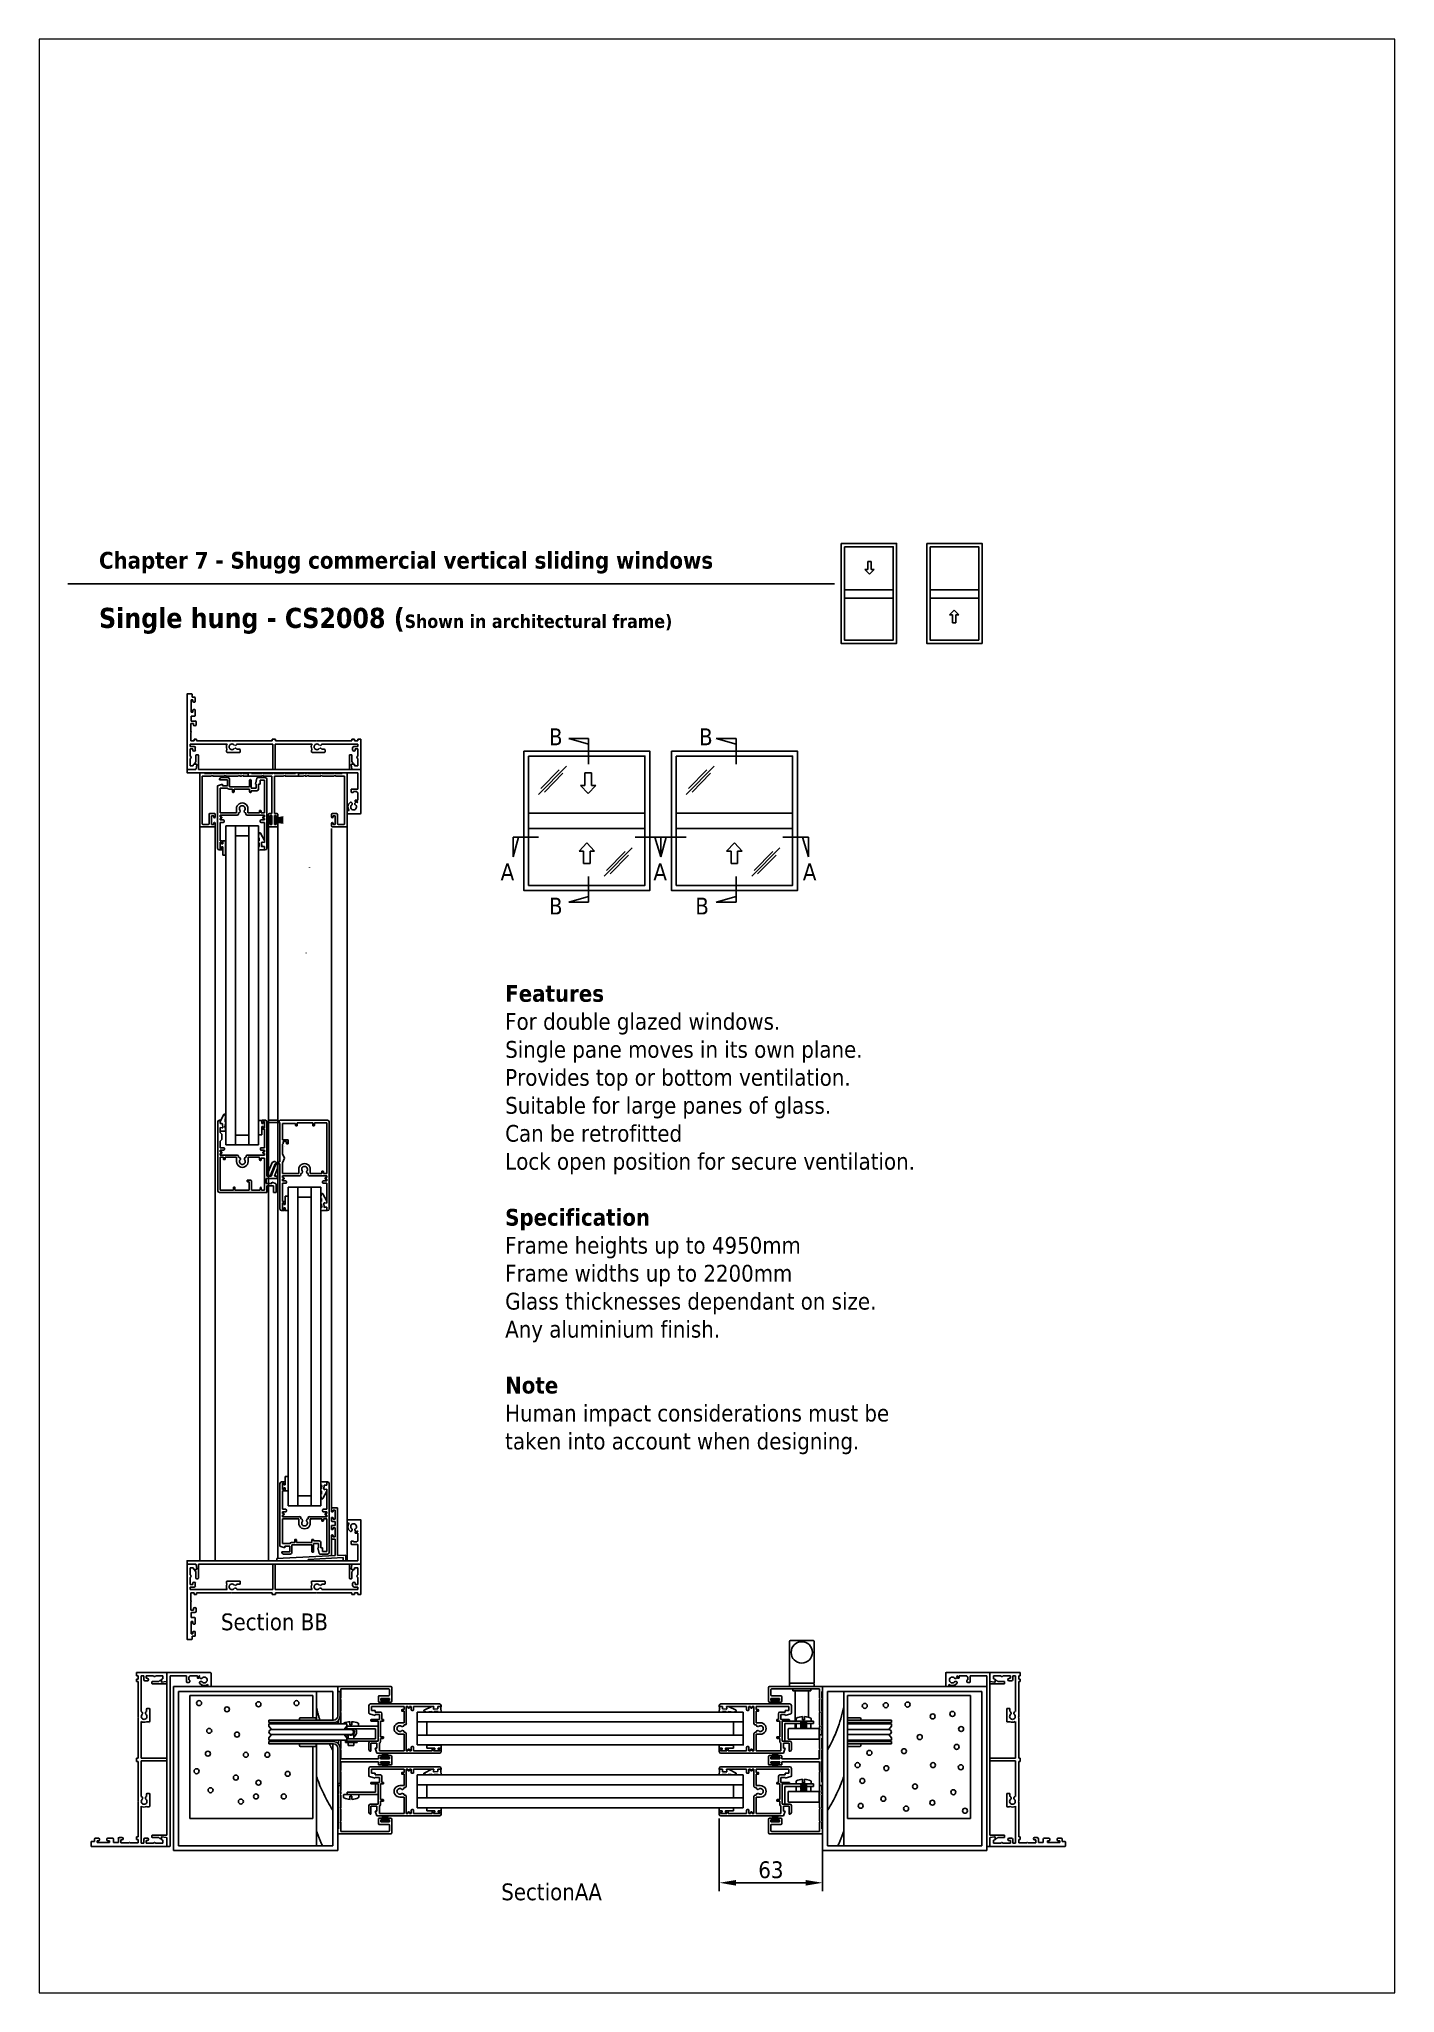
# Paper-space layout 'Layout1' of a CAD drawing. Header units: millimetres. Extents: x -4 to 198, y -1 to 290.
# The model-space entities are those that its viewports show. They can reach past a viewport. Long polylines and large blocks are cut down to what shows.
import ezdxf

# ---------------------------------------------------------------- set-up
doc = ezdxf.new("R2010")
doc.units = ezdxf.units.MM
doc.linetypes.add('ACAD_ISO02W100', pattern=[15, 12, -3])
for name, color, linetype in [('chain', 10, 'Continuous'), ('cog', 50, 'Continuous'), ('frame', 22, 'Continuous'), ('glass', 170, 'Continuous'), ('guides', 94, 'Continuous'), ('layout', 18, 'Continuous'), ('seals', 111, 'Continuous')]:
    doc.layers.add(name, color=color, linetype=linetype)
doc.styles.get("Standard").update_dxf_attribs({"font": 'TAHOMA.TTF'})
doc.dimstyles.new('ISO-25', dxfattribs={"dimtxt": 2.5, "dimasz": 2.5, "dimexe": 1.25, "dimexo": 0.625, "dimtad": 1, "dimtxsty": 'Standard', "dimcen": 2.5, "dimadec": 0, "dimazin": 0, "dimtfac": 1, "dimtmove": 0, "dimatfit": 3, "dimfxl": 0, "dimarcsym": 0})

psp = doc.layouts.get("Layout1")

# ---------------------------------------------------------------- texts
at = {"layer": 'guides', "color": 7}
for s, p in [('Section BB', (23.097, 52.8428)), ('SectionAA', (64.8572, 12.6293))]:
    psp.add_text(s, height=2.5, dxfattribs=at).set_placement(p)
at = {"layer": 'layout', "color": 7}
for s, p in [('B', (71.9666, 184.6668)), ('B', (94.3273, 184.6668)), ('A', (64.7701, 164.5658)), ('A', (87.5252, 164.5658)), ('A', (109.789, 164.5658)), ('B', (71.9666, 159.455)), ('B', (93.7617, 159.455))]:
    psp.add_text(s, height=2.5, dxfattribs=at).set_placement(p)
at = {"layer": 'layout', "color": 7, "char_height": 2.5, "attachment_point": 1}
for s, insert, width in [('{\\fTahoma|b1|i0|c0|p34;\\PChapter 7 - Shugg commercial vertical sliding windows\\P\\P\\H1.2x;Single hung - CS2008 (\\H0.6667x;Shown in architectural frame)}', (4.935, 217.6355), 151.149571), ('{\\fTahoma|b1|i0|c0|p34;Features\\P}For double glazed windows.{\\fTahoma|b1|i0|c0|p34;\\P}Single pane moves in its own plane.\\PProvides top or bottom ventilation.\\PSuitable for large panes of glass.\\PCan be retrofitted\\PLock open position for secure ventilation.\\P\\P{\\fTahoma|b1|i0|c0|p34;Specification}\\PFrame heights up to 4950mm\\PFrame widths up to 2200mm\\PGlass thicknesses dependant on size.\\PAny aluminium finish.\\P\\P{\\fTahoma|b1|i0|c0|p34;Note\\P}Human impact considerations must be taken into account when designing.', (65.4457, 148.9468), 63.249694)]:
    psp.add_mtext(s, dxfattribs=dict(at, insert=insert, width=width))

msp = doc.modelspace()

# ---------------------------------------------------------------- blocks, each defined once
blk = doc.blocks.new('*D2')
at = {"layer": 'Defpoints', "color": 0}
for p in [(97.33, 25.42), (112.73, 22.52), (97.33, 15.23)]:
    blk.add_point(p, dxfattribs=at)
at = {"layer": 'guides', "color": 0, "lineweight": -2}
for p, q in [((97.33, 24.8), (97.33, 13.98)), ((112.73, 21.89), (112.73, 13.98)), ((110.23, 15.23), (99.83, 15.23))]:
    blk.add_line(p, q, dxfattribs=at)
at = {"layer": 'guides', "color": 0}
for points in [[(99.83, 15.64), (99.83, 14.81), (97.33, 15.23)], [(110.23, 15.64), (110.23, 14.81), (112.73, 15.23)]]:
    blk.add_solid(points, dxfattribs=at)
at = {"layer": 'guides', "color": 0, "insert": (105.03, 17.15), "char_height": 2.5, "attachment_point": 5}
blk.add_mtext('63', dxfattribs=at)

# ---------------------------------------------------------------- dimensions: what is measured, and where the dimension line sits
at = {"layer": 'guides', "color": 94}
dim = psp.add_linear_dim(base=(97.3289, 15.2271), p1=(112.7262, 22.5175), p2=(97.3289, 25.4228), dimstyle='ISO-25', override={"dimlfac": -4.09162}, dxfattribs=at)
dim.commit()
dim.dimension.update_dxf_attribs({"geometry": '*D2', "text_midpoint": (105.0275, 17.1542)})

# ---------------------------------------------------------------- linework, layer by layer
at = {"color": 7}
for p, q in [((-75, 354.5), (-75, 400.2)), ((-74.9, 400.3), (-72.2, 400.3)), ((-71.5, 396.8), (-72.5, 396.8)), ((-72.5, 396.8), (-72.5, 389.3)), ((-72, 400.2), (-72, 398.3)), ((-72, 398.3), (-70.5, 398.3)), ((-71.5, 395.8), (-71.5, 396.8)), ((-70.5, 395.3), (-71, 395.3)), ((-70, 397.8), (-70, 395.8)), ((-71, 382.3), (-72.7, 382.3)), ((-72.7, 382.3), (-72.7, 377.5)), ((-70.5, 386.8), (-72.6, 386.8)), ((-72.6, 386.8), (-72.6, 383.8)), ((-70.3, 383.8), (-72.6, 383.8)), ((-72.5, 389.3), (-71.5, 389.3)), ((-71.5, 389.3), (-71.5, 390.3)), ((-71, 390.8), (-70.5, 390.8)), ((-71, 381.6), (-71, 382.3)), ((-70, 390.3), (-70, 387.3)), ((-69.5, 383.1), (-69.5, 381.6)), ((-50.6, 369.8), (-73.1, 369.8)), ((-73.1, 369.8), (-73.1, 368.3)), ((-73.1, 369.8), (-73.1, 368.3)), ((-72.7, 376.6), (-72.7, 371.8)), ((-72.7, 371.8), (-72.7, 376.6)), ((-72.7, 371.8), (-70.7, 371.8)), ((-69.2, 372.8), (-70.7, 372.8)), ((-70.7, 372.8), (-70.7, 371.8)), ((-69.2, 371.8), (-69.2, 372.8)), ((-47.9, 371.8), (-69.2, 371.8)), ((-47.7, 371.6), (-47.9, 371.8)), ((-47.7, 371.6), (-47.6, 371.8)), ((-23.1, 371.8), (-47.6, 371.8)), ((-22.8, 369.8), (-44.6, 369.8)), ((-21.1, 372.8), (-23.1, 372.8)), ((-23.1, 372.8), (-23.1, 371.8)), ((-22.8, 354.3), (-22.8, 369.8)), ((1.2, 369.8), (-21.3, 369.8)), ((-21.3, 354.3), (-21.3, 369.8)), ((-21.3, 369.8), (1.2, 369.8)), ((-21.1, 371.8), (-21.1, 372.8)), ((-21.1, 371.8), (3.7, 371.8)), ((1.2, 369.8), (-10.6, 369.8)), ((3.9, 371.6), (3.7, 371.8)), ((3.9, 371.6), (4, 371.8)), ((3.9, 369.8), (3.9, 369.8)), ((4, 371.8), (25.5, 371.8)), ((29, 369.8), (7.1, 369.8)), ((27, 372.8), (25.5, 372.8)), ((25.5, 372.8), (25.5, 371.8)), ((27, 371.8), (27, 372.8)), ((27, 371.8), (29, 371.8)), ((29, 371.8), (27, 371.8)), ((31, 372.8), (29, 372.8)), ((29, 372.8), (29, 371.8)), ((29, 369.8), (29, 368.3)), ((31, 354.3), (31, 372.8)), ((-70.7, 368.3), (-73.1, 368.3)), ((-73.1, 366.8), (-73.1, 362.4)), ((-71.5, 366.8), (-73.1, 366.8)), ((-73.1, 366.8), (-73.1, 362.4)), ((-73.1, 361), (-73.1, 356.6)), ((-71.5, 366.1), (-71.5, 366.8)), ((-71.1, 357.3), (-71.2, 356.6)), ((-69.4, 357.5), (-70.8, 357.5)), ((-70.2, 357.8), (-70.2, 358.3)), ((-69.6, 359.1), (-70.1, 358.4)), ((-70, 367.6), (-70, 366.1)), ((-69.4, 357.5), (-69.9, 357.5)), ((-69.6, 362.9), (-69.6, 359.1)), ((-68.4, 363.2), (-69.3, 363.2)), ((-68.1, 362.9), (-68.1, 354.3)), ((-50.9, 365.1), (-50.9, 366.1)), ((-43.1, 364.6), (-50.4, 364.6)), ((-45.3, 369), (-45.1, 369.1)), ((-45.3, 367.2), (-45.1, 367.1)), ((-43.1, 366.6), (-44.6, 366.6)), ((-42.6, 365.1), (-42.6, 366.1)), ((0.1, 364.6), (0.1, 364.6)), ((0.9, 365.1), (0.9, 366.1)), ((1.1, 366.6), (1.1, 366.6)), ((8.6, 364.6), (1.4, 364.6)), ((6.5, 369), (6.7, 369.1)), ((6.5, 367.2), (6.7, 367.1)), ((8.6, 366.6), (7.1, 366.6)), ((9.1, 365.1), (9.1, 366.1)), ((24, 362.9), (24, 354.3)), ((24.3, 363.2), (25.2, 363.2)), ((25.3, 357.5), (27, 357.5)), ((25.3, 357.5), (26.1, 357.5)), ((25.5, 362.9), (25.5, 359.1)), ((25.5, 359.1), (26.1, 358.4)), ((25.9, 367.6), (25.9, 366.1)), ((26.1, 357.8), (26.1, 358.3)), ((26.7, 368.3), (29, 368.3)), ((27, 357.5), (27.1, 356.6)), ((27.4, 366.8), (29, 366.8)), ((27.4, 366.1), (27.4, 366.8)), ((29, 366.8), (29, 362.4)), ((29, 366.8), (29, 362.4)), ((29, 361), (29, 356.6)), ((-75, 354.2), (-75, 352.5)), ((-69.8, 354.3), (-74.9, 354.3)), ((-74.9, 354.3), (-69.8, 354.3)), ((-74.9, 352.3), (29, 352.3)), ((-71.2, 356.6), (-73.1, 356.6)), ((-69.5, 354.6), (-69.1, 357.2)), ((-69.5, 354.6), (-69.1, 357.2)), ((-68.1, 354.3), (-22.8, 354.3)), ((-21.3, 354.3), (-22.8, 354.3)), ((31, 354.3), (-21.3, 354.3)), ((25.4, 354.6), (25, 357.2)), ((25.4, 354.6), (25, 357.2)), ((27.1, 356.6), (29, 356.6)), ((29, 352.3), (29, 342.3)), ((31, 327.6), (31, 354.3)), ((25, 342), (25, 340.6)), ((29, 342.3), (25.3, 342.3)), ((25.3, 340.3), (26.2, 340.3)), ((25.6, 333.7), (25.5, 333.9)), ((26.5, 340.6), (26.5, 340.8)), ((26.5, 340.8), (28.5, 340.8)), ((27.3, 333.7), (27.5, 333.9)), ((27.4, 335.3), (27.4, 334.9)), ((27.5, 334), (27.5, 334)), ((29, 335.6), (27.7, 335.6)), ((27.7, 334.6), (28.8, 334.6)), ((28.5, 340.8), (28.5, 340.6)), ((28.8, 340.3), (29, 340.3)), ((29, 335.6), (29, 340.3)), ((22.5, 327.6), (22.5, 329)), ((22.8, 329.3), (23.7, 329.3)), ((30.7, 327.3), (22.8, 327.3)), ((22.5, -103.3), (22.5, -104.7)), ((30.7, -103), (22.8, -103)), ((22.8, -105), (23.7, -105)), ((31, -103.3), (31, -130)), ((25, -117.7), (25, -116.3)), ((25.3, -116), (26.2, -116)), ((29, -118), (25.3, -118)), ((25.6, -109.3), (25.5, -109.6)), ((26.5, -116.3), (26.5, -116.5)), ((26.5, -116.5), (28.5, -116.5)), ((27.3, -109.3), (27.5, -109.6)), ((27.4, -110.9), (27.4, -110.5)), ((27.5, -109.6), (27.5, -109.6)), ((27.7, -110.2), (28.8, -110.2)), ((29, -111.2), (27.7, -111.2)), ((28.5, -116.5), (28.5, -116.3)), ((28.8, -116), (29, -116)), ((29, -111.2), (29, -116)), ((29, -128), (29, -118)), ((-75, -129.8), (-75, -128.1)), ((-75, -130.1), (-75, -175.8)), ((-74.9, -128), (29, -128)), ((-69.8, -130), (-74.9, -130)), ((-74.9, -130), (-69.8, -130)), ((-69.5, -130.2), (-69.1, -132.8)), ((-69.5, -130.2), (-69.1, -132.9)), ((-68.1, -138.6), (-68.1, -130)), ((-68.1, -130), (-22.8, -130)), ((-21.3, -130), (-22.8, -130)), ((-22.8, -130), (-22.8, -145.5)), ((31, -130), (-21.3, -130)), ((-21.3, -130), (-21.3, -145.5)), ((24, -138.6), (24, -130)), ((25.4, -130.2), (25, -132.8)), ((25.4, -130.2), (25, -132.9)), ((31, -130), (31, -148.5)), ((-71.2, -132.2), (-73.1, -132.2)), ((-73.1, -136.6), (-73.1, -132.2)), ((-73.1, -142.5), (-73.1, -138.1)), ((-73.1, -142.5), (-73.1, -138.1)), ((-71.5, -142.5), (-73.1, -142.5)), ((-71.5, -141.7), (-71.5, -142.5)), ((-71.1, -132.9), (-71.2, -132.2)), ((-69.4, -133.2), (-70.8, -133.2)), ((-70.2, -133.5), (-70.2, -133.9)), ((-69.6, -134.8), (-70.1, -134.1)), ((-70, -143.2), (-70, -141.7)), ((-69.4, -133.2), (-69.9, -133.2)), ((-69.6, -138.6), (-69.6, -134.8)), ((-68.4, -138.9), (-69.3, -138.9)), ((-50.9, -140.8), (-50.9, -141.8)), ((-43.1, -140.3), (-50.4, -140.3)), ((-45.3, -142.9), (-45.1, -142.8)), ((-43.1, -142.3), (-44.6, -142.3)), ((-42.6, -140.8), (-42.6, -141.8)), ((0.1, -140.3), (0.1, -140.3)), ((0.9, -140.8), (0.9, -141.8)), ((1.1, -142.3), (1.1, -142.3)), ((8.6, -140.3), (1.4, -140.3)), ((6.5, -142.9), (6.7, -142.8)), ((8.6, -142.3), (7.1, -142.3)), ((9.1, -140.8), (9.1, -141.8)), ((24.3, -138.9), (25.2, -138.9)), ((25.3, -133.2), (27, -133.2)), ((25.3, -133.2), (26.1, -133.2)), ((25.5, -134.8), (26.1, -134.1)), ((25.5, -138.6), (25.5, -134.8)), ((25.9, -143.2), (25.9, -141.7)), ((26.1, -133.5), (26.1, -133.9)), ((27, -133.2), (27.1, -132.2)), ((27.1, -132.2), (29, -132.2)), ((27.4, -141.7), (27.4, -142.5)), ((27.4, -142.5), (29, -142.5)), ((29, -136.6), (29, -132.2)), ((29, -142.5), (29, -138.1)), ((29, -142.5), (29, -138.1)), ((-73.1, -145.5), (-73.1, -144)), ((-73.1, -145.5), (-73.1, -144)), ((-70.7, -144), (-73.1, -144)), ((-50.6, -145.5), (-73.1, -145.5)), ((-72.7, -152.3), (-72.7, -147.5)), ((-72.7, -147.5), (-72.7, -152.3)), ((-72.7, -147.5), (-70.7, -147.5)), ((-72.7, -158), (-72.7, -153.2)), ((-70.7, -148.5), (-70.7, -147.5)), ((-69.2, -148.5), (-70.7, -148.5)), ((-69.2, -147.5), (-69.2, -148.5)), ((-47.9, -147.5), (-69.2, -147.5)), ((-47.7, -147.2), (-47.9, -147.5)), ((-47.7, -147.2), (-47.6, -147.5)), ((-23.1, -147.5), (-47.6, -147.5)), ((-45.3, -144.6), (-45.1, -144.7)), ((-22.8, -145.5), (-44.6, -145.5)), ((-23.1, -148.5), (-23.1, -147.5)), ((-21.1, -148.5), (-23.1, -148.5)), ((1.2, -145.5), (-21.3, -145.5)), ((-21.3, -145.5), (1.2, -145.5)), ((-21.1, -147.5), (-21.1, -148.5)), ((-21.1, -147.5), (3.7, -147.5)), ((1.2, -145.5), (-10.6, -145.5)), ((3.9, -147.2), (3.7, -147.5)), ((3.9, -145.5), (3.9, -145.5)), ((3.9, -147.2), (4, -147.5)), ((4, -147.5), (25.5, -147.5)), ((6.5, -144.6), (6.7, -144.7)), ((29, -145.5), (7.1, -145.5)), ((25.5, -148.5), (25.5, -147.5)), ((27, -148.5), (25.5, -148.5)), ((26.7, -144), (29, -144)), ((27, -147.5), (29, -147.5)), ((29, -147.5), (27, -147.5)), ((27, -147.5), (27, -148.5)), ((29, -145.5), (29, -144)), ((29, -148.5), (29, -147.5)), ((31, -148.5), (29, -148.5)), ((-71, -158), (-72.7, -158)), ((-72.6, -162.5), (-72.6, -159.5)), ((-70.3, -159.5), (-72.6, -159.5)), ((-70.5, -162.5), (-72.6, -162.5)), ((-72.5, -172.5), (-72.5, -165)), ((-72.5, -165), (-71.5, -165)), ((-71.5, -165), (-71.5, -166)), ((-71, -157.2), (-71, -158)), ((-71, -166.5), (-70.5, -166.5)), ((-70, -166), (-70, -163)), ((-69.5, -158.7), (-69.5, -157.2)), ((-74.9, -176), (-72.2, -176)), ((-71.5, -172.5), (-72.5, -172.5)), ((-72, -175.8), (-72, -174)), ((-72, -174), (-70.5, -174)), ((-71.5, -171.5), (-71.5, -172.5)), ((-70.5, -171), (-71, -171)), ((-70, -173.5), (-70, -171.5)), ((-105.9, -196.1), (-105.9, -198.1)), ((-87.4, -196.1), (-105.9, -196.1)), ((-105.9, -198.1), (-104.9, -198.1)), ((-104.9, -200.1), (-105.9, -200.1)), ((-105.9, -200.1), (-105.9, -201.6)), ((-105.9, -201.6), (-104.9, -201.6)), ((-104.9, -200.1), (-104.9, -198.1)), ((-104.9, -198.1), (-104.9, -200.1)), ((-104.9, -223.1), (-104.9, -201.6)), ((-102.9, -198), (-101.4, -198)), ((-102.9, -198.1), (-102.9, -219.9)), ((-101.4, -200.4), (-101.4, -198)), ((-100.7, -201.1), (-99.2, -201.1)), ((-99.9, -198), (-95.5, -198)), ((-99.9, -199.6), (-99.9, -198)), ((-99.9, -198), (-95.5, -198)), ((-99.2, -199.6), (-99.9, -199.6)), ((-96.4, -202.7), (-96.4, -201.8)), ((-96.1, -201.5), (-92.3, -201.5)), ((-94.1, -198), (-89.7, -198)), ((-92.3, -201.5), (-91.6, -201)), ((-90.9, -200.9), (-91.4, -200.9)), ((-90.6, -200.1), (-89.7, -199.9)), ((-90.6, -201.7), (-90.6, -200.1)), ((-90.6, -201.7), (-90.6, -200.9)), ((-87.7, -201.6), (-90.3, -202)), ((-87.7, -201.6), (-90.3, -202)), ((-89.7, -199.9), (-89.7, -198)), ((-60.7, -196.1), (-87.4, -196.1)), ((-87.4, -196.1), (-87.4, -248.3)), ((-85.4, -301.9), (-85.4, -198.1)), ((-85.4, -198.1), (-75.4, -198.1)), ((-75.4, -198.1), (-75.4, -201.8)), ((-75.1, -202.1), (-73.7, -202.1)), ((-73.9, -200.6), (-73.9, -198.6)), ((-73.9, -198.6), (-73.7, -198.6)), ((-73.7, -200.6), (-73.9, -200.6)), ((-73.4, -198.3), (-73.4, -198.1)), ((-68.7, -198.1), (-73.4, -198.1)), ((-73.4, -201.8), (-73.4, -200.9)), ((-68.7, -198.1), (-68.7, -199.3)), ((-68.4, -199.6), (-68, -199.6)), ((-67.7, -199.3), (-67.7, -198.3)), ((-67.1, -199.6), (-67.1, -199.6)), ((-66.8, -199.7), (-67, -199.6)), ((-66.8, -201.5), (-67, -201.6)), ((-60.4, -196.4), (-60.4, -204.3)), ((387.4, -196.4), (387.4, -204.3)), ((387.7, -196.1), (414.4, -196.1)), ((393.7, -199.7), (393.9, -199.6)), ((393.7, -201.5), (393.9, -201.6)), ((394, -199.6), (394, -199.6)), ((394.6, -199.3), (394.6, -198.3)), ((395.3, -199.6), (394.9, -199.6)), ((395.6, -198.1), (395.6, -199.3)), ((395.6, -198.1), (400.4, -198.1)), ((400.4, -198.3), (400.4, -198.1)), ((400.4, -201.8), (400.4, -200.9)), ((400.9, -198.6), (400.7, -198.6)), ((400.7, -200.6), (400.9, -200.6)), ((402.1, -202.1), (400.7, -202.1)), ((400.9, -200.6), (400.9, -198.6)), ((412.4, -198.1), (402.4, -198.1)), ((402.4, -198.1), (402.4, -201.8)), ((412.4, -301.9), (412.4, -198.1)), ((414.4, -196.1), (414.4, -248.3)), ((414.4, -196.1), (432.9, -196.1)), ((414.6, -201.6), (417.2, -202)), ((414.6, -201.6), (417.2, -202)), ((416.6, -199.9), (416.6, -198)), ((421, -198), (416.6, -198)), ((417.6, -200.1), (416.6, -199.9)), ((417.6, -201.7), (417.6, -200.1)), ((417.6, -201.7), (417.6, -200.9)), ((417.9, -200.9), (418.3, -200.9)), ((419.2, -201.5), (418.5, -201)), ((423, -201.5), (419.2, -201.5)), ((426.9, -198), (422.4, -198)), ((426.9, -198), (422.4, -198)), ((423.3, -202.7), (423.3, -201.8)), ((426.1, -199.6), (426.9, -199.6)), ((427.6, -201.1), (426.1, -201.1)), ((426.9, -199.6), (426.9, -198)), ((429.9, -198), (428.4, -198)), ((428.4, -200.4), (428.4, -198)), ((429.9, -198.1), (429.9, -219.9)), ((431.9, -200.1), (431.9, -198.1)), ((431.9, -198.1), (431.9, -200.1)), ((432.9, -198.1), (431.9, -198.1)), ((431.9, -200.1), (432.9, -200.1)), ((432.9, -201.6), (431.9, -201.6)), ((431.9, -223.1), (431.9, -201.6)), ((432.9, -196.1), (432.9, -198.1)), ((432.9, -200.1), (432.9, -201.6)), ((-96.1, -203), (-87.4, -203)), ((16.8, -204.6), (-83.2, -204.6)), ((-83.2, -204.6), (-83.2, -304.6)), ((13.8, -207.6), (-80.2, -207.6)), ((-80.2, -207.6), (-80.2, -301.6)), ((-62.4, -204.3), (-62.4, -203.4)), ((-60.7, -204.6), (-62.1, -204.6)), ((13.8, -225.1), (13.8, -207.6)), ((16.8, -204.6), (16.8, -206.6)), ((16.8, -222.6), (16.8, -204.6)), ((312.4, -304.6), (312.4, -204.6)), ((312.4, -204.6), (312.4, -206.6)), ((312.4, -204.6), (412.4, -204.6)), ((315.4, -207.6), (409.4, -207.6)), ((315.4, -301.6), (315.4, -207.6)), ((387.7, -204.6), (389.1, -204.6)), ((389.4, -204.3), (389.4, -203.4)), ((409.4, -207.6), (409.4, -301.6)), ((412.4, -204.6), (412.4, -304.6)), ((423, -203), (414.4, -203)), ((-104.7, -223.2), (-104.9, -223.1)), ((-104.7, -223.2), (-104.9, -223.4)), ((-104.9, -248.2), (-104.9, -223.4)), ((-102.9, -223.2), (-102.9, -223.2)), ((-102.9, -225.9), (-102.9, -248.3)), ((-102.9, -225.9), (-102.9, -237.7)), ((-102.9, -248.3), (-102.9, -225.9)), ((-102.1, -220.6), (-102.2, -220.4)), ((-100.4, -220.6), (-100.3, -220.4)), ((-99.7, -218.4), (-99.7, -219.9)), ((-99.7, -226), (-99.7, -226)), ((-98.2, -217.9), (-99.2, -217.9)), ((-98.2, -226.2), (-99.2, -226.2)), ((-97.7, -218.4), (-97.7, -225.7)), ((16.8, -227.3), (16.8, -225.7)), ((41.4, -225.7), (39.9, -225.7)), ((291.9, -225.7), (296.5, -225.7)), ((306.8, -225.7), (302.5, -225.7)), ((306.8, -225.7), (306.8, -227.2)), ((424.6, -218.4), (424.6, -225.7)), ((425.1, -217.9), (426.1, -217.9)), ((425.1, -226.2), (426.1, -226.2)), ((426.6, -218.4), (426.6, -219.9)), ((426.6, -226), (426.6, -226)), ((427.3, -220.6), (427.2, -220.4)), ((429, -220.6), (429.1, -220.4)), ((429.9, -223.2), (429.9, -223.2)), ((429.9, -225.9), (429.9, -248.3)), ((429.9, -225.9), (429.9, -237.7)), ((429.9, -248.3), (429.9, -225.9)), ((431.6, -223.2), (431.9, -223.1)), ((431.6, -223.2), (431.9, -223.4)), ((431.9, -248.2), (431.9, -223.4)), ((-97.7, -227), (-97.7, -227)), ((13.8, -227.3), (13.8, -226.6)), ((13.8, -238.1), (13.8, -237.3)), ((22.4, -230.3), (22.4, -228.8)), ((22.4, -228.8), (41.4, -228.8)), ((39.9, -230.3), (22.4, -230.3)), ((22.4, -237.9), (22.4, -236.4)), ((22.4, -236.4), (39.9, -236.4)), ((41.4, -237.9), (22.4, -237.9)), ((39.9, -230.3), (39.9, -236.4)), ((287.8, -237.9), (289.3, -237.9)), ((289.3, -227.2), (299, -227.2)), ((289.3, -237.9), (289.3, -227.2)), ((302.5, -227.2), (306.8, -227.2)), ((424.6, -227), (424.6, -227)), ((-104.9, -248.2), (-105.9, -248.2)), ((-105.9, -248.2), (-105.9, -250.2)), ((-87.4, -248.3), (-102.9, -248.3)), ((-102.9, -249.8), (-102.9, -271.7)), ((-87.4, -249.8), (-102.9, -249.8)), ((-87.4, -248.3), (-87.4, -249.8)), ((-87.4, -295.1), (-87.4, -249.8)), ((13.8, -301.6), (13.8, -239.6)), ((16.8, -304.6), (16.8, -242.1)), ((414.4, -248.3), (429.9, -248.3)), ((414.4, -248.3), (414.4, -249.8)), ((414.4, -249.8), (429.9, -249.8)), ((414.4, -295.1), (414.4, -249.8)), ((429.9, -249.8), (429.9, -271.7)), ((431.9, -248.2), (432.9, -248.2)), ((432.9, -248.2), (432.9, -250.2)), ((-105.9, -250.2), (-104.9, -250.2)), ((-104.9, -250.2), (-104.9, -274.7)), ((432.9, -250.2), (431.9, -250.2)), ((431.9, -250.2), (431.9, -274.7)), ((-102.1, -272.4), (-102.2, -272.1)), ((-100.4, -272.4), (-100.3, -272.1)), ((-99.7, -270.2), (-99.7, -271.7)), ((-98.2, -269.7), (-99.2, -269.7)), ((-97.7, -270.2), (-97.7, -277.4)), ((22.5, -270.5), (20.7, -270.5)), ((22.5, -269), (22.5, -270.5)), ((22.5, -269), (39.9, -269)), ((22.5, -270.5), (41.4, -270.5)), ((41.4, -264), (39.9, -264)), ((39.9, -264), (39.9, -269)), ((289.3, -265.5), (299, -265.5)), ((289.3, -276.2), (289.3, -265.5)), ((291.9, -264), (296.5, -264)), ((306.8, -264), (302.5, -264)), ((302.5, -265.5), (306.8, -265.5)), ((306.8, -264), (306.8, -265.5)), ((424.6, -270.2), (424.6, -277.4)), ((425.1, -269.7), (426.1, -269.7)), ((426.6, -270.2), (426.6, -271.7)), ((427.3, -272.4), (427.2, -272.1)), ((429, -272.4), (429.1, -272.1)), ((-104.7, -274.8), (-104.9, -274.7)), ((-104.7, -274.8), (-104.9, -275)), ((-104.9, -275), (-104.9, -296.3)), ((-102.9, -277.6), (-102.9, -300.1)), ((-98.2, -277.9), (-99.2, -277.9)), ((425.1, -277.9), (426.1, -277.9)), ((429.9, -277.6), (429.9, -300.1)), ((431.6, -274.8), (431.9, -274.7)), ((431.6, -274.8), (431.9, -275)), ((431.9, -275), (431.9, -296.3)), ((-131.4, -299.1), (-131.4, -297.6)), ((-130.9, -297.1), (-128.9, -297.1)), ((-128.4, -297.6), (-128.4, -298.1)), ((-123.9, -298.1), (-123.9, -297.6)), ((-123.4, -297.1), (-120.4, -297.1)), ((-119.9, -297.6), (-119.9, -299.7)), ((-116.9, -297.3), (-116.9, -299.7)), ((-116.2, -296.6), (-114.7, -296.6)), ((-104.9, -296.3), (-105.9, -296.3)), ((-105.9, -296.3), (-105.9, -297.8)), ((-100.7, -297), (-99.2, -297)), ((-96.4, -295.4), (-96.4, -296.3)), ((-96.1, -295.1), (-87.4, -295.1)), ((-96.1, -296.6), (-92.3, -296.6)), ((-92.3, -296.6), (-91.6, -297.2)), ((-90.9, -297.3), (-91.4, -297.3)), ((-90.6, -296.4), (-90.6, -297.8)), ((-90.6, -296.4), (-90.6, -297)), ((-87.7, -296.6), (-90.3, -296.1)), ((-87.7, -296.6), (-90.3, -296.1)), ((-87.4, -296.8), (-87.4, -301.9)), ((-87.4, -301.9), (-87.4, -296.8)), ((423, -295.1), (414.4, -295.1)), ((414.4, -296.8), (414.4, -301.9)), ((414.4, -301.9), (414.4, -296.8)), ((414.6, -296.6), (417.2, -296.1)), ((414.6, -296.6), (417.2, -296.1)), ((417.6, -296.4), (417.6, -297.8)), ((417.6, -296.4), (417.6, -297)), ((417.9, -297.3), (418.3, -297.3)), ((419.2, -296.6), (418.5, -297.2)), ((423, -296.6), (419.2, -296.6)), ((423.3, -295.4), (423.3, -296.3)), ((427.6, -297), (426.1, -297)), ((431.9, -296.3), (432.9, -296.3)), ((432.9, -296.3), (432.9, -297.8)), ((443.1, -296.6), (441.6, -296.6)), ((443.9, -297.3), (443.9, -299.7)), ((446.9, -297.6), (446.9, -299.7)), ((450.4, -297.1), (447.4, -297.1)), ((450.9, -298.1), (450.9, -297.6)), ((455.4, -297.6), (455.4, -298.1)), ((457.9, -297.1), (455.9, -297.1)), ((458.4, -299.1), (458.4, -297.6)), ((-133.4, -301.9), (-133.4, -299.2)), ((-133.3, -299.1), (-131.4, -299.1)), ((-87.6, -302.1), (-133.3, -302.1)), ((-128.9, -298.6), (-129.9, -298.6)), ((-129.9, -298.6), (-129.9, -299.6)), ((-129.9, -299.6), (-122.4, -299.6)), ((-122.4, -298.6), (-123.4, -298.6)), ((-122.4, -299.6), (-122.4, -298.6)), ((-119.9, -299.7), (-116.9, -299.7)), ((-114.7, -298.1), (-115.4, -298.1)), ((-115.4, -298.1), (-115.4, -299.8)), ((-115.4, -299.8), (-110.6, -299.8)), ((-109.7, -299.8), (-104.9, -299.8)), ((-104.9, -299.8), (-109.7, -299.8)), ((-105.9, -297.8), (-104.9, -297.8)), ((-104.9, -299.8), (-104.9, -297.8)), ((-102.9, -300.1), (-101.4, -300.1)), ((-102.9, -300.1), (-101.4, -300.1)), ((-101.4, -297.8), (-101.4, -300.1)), ((-99.2, -298.5), (-99.9, -298.5)), ((-99.9, -298.5), (-99.9, -300.1)), ((-99.9, -300.1), (-95.5, -300.1)), ((-99.9, -300.1), (-95.5, -300.1)), ((-94.1, -300.1), (-89.7, -300.1)), ((-90.4, -298.1), (-89.7, -298.2)), ((-89.7, -298.2), (-89.7, -300.1)), ((-87.3, -302.1), (-85.6, -302.1)), ((-83.2, -304.6), (16.8, -304.6)), ((-80.2, -301.6), (13.8, -301.6)), ((412.4, -304.6), (312.4, -304.6)), ((409.4, -301.6), (315.4, -301.6)), ((414.2, -302.1), (412.5, -302.1)), ((414.5, -302.1), (460.2, -302.1)), ((417.3, -298.1), (416.6, -298.2)), ((416.6, -298.2), (416.6, -300.1)), ((421, -300.1), (416.6, -300.1)), ((426.9, -300.1), (422.4, -300.1)), ((426.9, -300.1), (422.4, -300.1)), ((426.1, -298.5), (426.9, -298.5)), ((426.9, -298.5), (426.9, -300.1)), ((428.4, -297.8), (428.4, -300.1)), ((429.9, -300.1), (428.4, -300.1)), ((429.9, -300.1), (428.4, -300.1)), ((431.9, -299.8), (431.9, -297.8)), ((432.9, -297.8), (431.9, -297.8)), ((436.7, -299.8), (431.9, -299.8)), ((431.9, -299.8), (436.7, -299.8)), ((442.4, -299.8), (437.6, -299.8)), ((441.6, -298.1), (442.4, -298.1)), ((442.4, -298.1), (442.4, -299.8)), ((446.9, -299.7), (443.9, -299.7)), ((449.4, -299.6), (449.4, -298.6)), ((449.4, -298.6), (450.4, -298.6)), ((456.9, -299.6), (449.4, -299.6)), ((455.9, -298.6), (456.9, -298.6)), ((456.9, -298.6), (456.9, -299.6)), ((460.2, -299.1), (458.4, -299.1)), ((460.4, -301.9), (460.4, -299.2))]:
    msp.add_line(p, q, dxfattribs=at)
at = {"color": 216}
for p, q in [((13, -96), (13, -97.9)), ((13, -103.7), (13, -101.8)), ((13, -106.7), (13, -108.6)), ((16.4, -95.7), (13.3, -95.7)), ((13.3, -98.2), (13.7, -98.2)), ((13.3, -101.5), (13.7, -101.5)), ((13.3, -104), (15.2, -104)), ((15.2, -106.4), (13.3, -106.4)), ((14, -97.9), (14, -97.1)), ((14, -97.1), (15.2, -97.1)), ((14, -101.8), (14, -102.6)), ((14, -102.6), (15.2, -102.6)), ((15.2, -97.1), (15.2, -102.6)), ((15.2, -104), (15.2, -106.4)), ((16.7, -96), (16.7, -124.7)), ((13, -114.4), (13, -112.5)), ((13.3, -108.9), (13.7, -108.9)), ((13.3, -112.2), (13.7, -112.2)), ((13.3, -114.7), (15.2, -114.7)), ((14, -108.6), (14, -107.8)), ((14, -107.8), (15.2, -107.8)), ((14, -112.5), (14, -113.3)), ((14, -113.3), (15.2, -113.3)), ((15.2, -107.8), (15.2, -113.3)), ((15.2, -114.7), (15.2, -124.8)), ((-20.3, -126.5), (15.2, -124.8)), ((-20.3, -128), (-20.3, -126.5)), ((-1.3, -128), (-20.3, -128)), ((-1.3, -127.1), (20.2, -126)), ((-1.3, -127.1), (-1.3, -128)), ((16.7, -124.7), (21.7, -124.5)), ((20.2, -128), (20.2, -126)), ((21.7, -128), (20.2, -128)), ((21.7, -128), (21.7, -124.5))]:
    msp.add_line(p, q, dxfattribs=at)
at = {"color": 7}
for centre, radius, start, end in [((-74.9, 400.2), 0.15, 90, 180), ((-72.2, 400.2), 0.15, 0, 90), ((-71, 395.8), 0.5, 180, 270), ((-70.5, 397.8), 0.5, 0, 90), ((-70.5, 395.8), 0.5, 270, 0), ((-71, 390.3), 0.5, 90, 180), ((-70.3, 381.6), 0.75, 180, 0), ((-70.5, 390.3), 0.5, 0, 90), ((-70.5, 387.3), 0.5, 270, 0), ((-70.3, 383.1), 0.75, 0, 90), ((-73.3, 377.1), 0.75, 323.5614, 36.4386), ((-47.6, 368.1), 3.48, 150.4927, 205.5186), ((-47.6, 368.1), 1.75, 38.6499, 321.3501), ((-45.6, 369.7), 0.75, 218.6499, 293.4419), ((-45.4, 369.8), 0.75, 293.4419, 3.8928), ((4.2, 368.1), 3.48, 150.4927, 205.5186), ((4.2, 368.1), 1.75, 38.6499, 321.3501), ((6.2, 369.7), 0.75, 218.6499, 293.4419), ((6.4, 369.8), 0.75, 293.4419, 3.8928), ((-73.3, 361.7), 0.75, 289.4712, 70.5288), ((-70.7, 366.1), 0.75, 180, 0), ((-70.8, 357.2), 0.3, 90, 170.9867), ((-70.7, 367.6), 0.75, 0, 90), ((-69.9, 358.3), 0.3, 141.7259, 180), ((-69.9, 357.8), 0.3, 180, 272.8603), ((-69.3, 362.9), 0.3, 90, 180), ((-69.4, 357.2), 0.308, 357.5359, 89.8646), ((-69.4, 357.2), 0.3, 351.1193, 90), ((-68.4, 362.9), 0.3, 0, 90), ((-50.4, 366.1), 0.5, 122.5063, 180), ((-50.4, 365.1), 0.5, 180, 270), ((-50.4, 366.7), 0.358, 201.4298, 215.7842), ((-45.6, 366.5), 0.75, 66.5581, 141.3501), ((-45.4, 366.4), 0.75, 12.6333, 66.5581), ((-43.1, 366.1), 0.5, 0, 90), ((-43.1, 365.1), 0.5, 270, 0), ((1.4, 366.1), 0.5, 122.5059, 180), ((1.4, 365.1), 0.5, 180, 270), ((1.4, 366.7), 0.358, 201.4298, 215.7842), ((6.2, 366.5), 0.75, 66.5581, 141.3501), ((6.4, 366.4), 0.75, 12.6333, 66.5581), ((8.6, 366.1), 0.5, 0, 90), ((8.6, 365.1), 0.5, 270, 0), ((24.3, 362.9), 0.3, 90, 180), ((25.3, 357.2), 0.3, 90, 188.8807), ((25.3, 357.2), 0.308, 90.1354, 182.4641), ((25.2, 362.9), 0.3, 0, 90), ((25.8, 357.8), 0.3, 267.1397, 0), ((26.7, 367.6), 0.75, 90, 180), ((26.7, 366.1), 0.75, 180, 0), ((25.8, 358.3), 0.3, 0, 38.2741), ((29.3, 361.7), 0.75, 109.4712, 250.5288), ((-74.9, 354.5), 0.15, 180, 270), ((-74.9, 354.2), 0.15, 90, 180), ((-74.9, 352.5), 0.15, 180, 270), ((-69.8, 354.6), 0.3, 270.1234, 348.957), ((-69.8, 354.6), 0.3, 270, 351.1193), ((25.7, 354.6), 0.3, 188.8807, 270), ((25.7, 354.6), 0.3, 191.043, 269.8766), ((26.5, 331.4), 3.5, 127.2385, 216.702), ((24.8, 333.6), 0.75, 23.4419, 127.2385), ((25.3, 342), 0.3, 90, 180), ((25.3, 340.6), 0.3, 180, 270), ((24.9, 333.4), 0.75, 308.6499, 23.4419), ((26.2, 340.6), 0.3, 270, 0), ((28, 333.4), 0.75, 156.5581, 231.3501), ((27.7, 335.3), 0.3, 90, 180), ((27.7, 334.9), 0.3, 180, 270), ((28.1, 333.6), 0.75, 52.7615, 156.5581), ((28.8, 340.6), 0.3, 180, 270), ((28.8, 334.4), 0.22, 227.0794, 90), ((26.5, 331.4), 3.5, 52.5099, 52.7615), ((22.8, 329), 0.3, 90, 180), ((22.8, 327.6), 0.3, 180, 270), ((26.5, 331.4), 1.75, 128.6499, 51.3501), ((30.7, 327.6), 0.3, 270, 0), ((22.8, -103.3), 0.3, 90, 180), ((22.8, -104.7), 0.3, 180, 270), ((26.5, -107.1), 3.5, 143.298, 232.7615), ((26.5, -107.1), 1.75, 308.6499, 231.3501), ((30.7, -103.3), 0.3, 0, 90), ((24.8, -109.3), 0.75, 232.7615, 336.5581), ((25.3, -116.3), 0.3, 90, 180), ((25.3, -117.7), 0.3, 180, 270), ((24.9, -109), 0.75, 336.5581, 51.3501), ((26.2, -116.3), 0.3, 0, 90), ((28, -109), 0.75, 128.6499, 203.4419), ((27.7, -110.5), 0.3, 90, 180), ((27.7, -110.9), 0.3, 180, 270), ((28.1, -109.3), 0.75, 203.4419, 307.2385), ((28.8, -116.3), 0.3, 90, 180), ((26.5, -107.1), 3.5, 307.2385, 307.4901), ((28.8, -110), 0.22, 270, 132.9206), ((-74.9, -128.1), 0.15, 90, 180), ((-74.9, -129.8), 0.15, 180, 270), ((-74.9, -130.1), 0.15, 90, 180), ((-69.8, -130.3), 0.3, 11.043, 89.8766), ((-69.8, -130.3), 0.3, 8.8807, 90), ((25.7, -130.3), 0.3, 90, 171.1193), ((25.7, -130.3), 0.3, 90.1234, 168.957), ((-73.3, -137.4), 0.75, 289.4712, 70.5288), ((-70.7, -141.7), 0.75, 0, 180), ((-70.8, -132.9), 0.3, 189.0133, 270), ((-69.9, -133.5), 0.3, 87.1397, 180), ((-69.9, -133.9), 0.3, 180, 218.2741), ((-69.3, -138.6), 0.3, 180, 270), ((-69.4, -132.9), 0.3, 270, 8.8807), ((-69.4, -132.9), 0.308, 270.1354, 2.4641), ((-68.4, -138.6), 0.3, 270, 0), ((-47.6, -143.8), 3.48, 154.4814, 209.5073), ((-50.4, -140.8), 0.5, 90, 180), ((-50.4, -141.8), 0.5, 180, 237.4937), ((-50.4, -142.4), 0.358, 144.2158, 158.5702), ((-47.6, -143.8), 1.75, 38.6499, 321.3501), ((-45.6, -142.2), 0.75, 218.6499, 293.4419), ((-45.4, -142.1), 0.75, 293.4419, 347.3667), ((-43.1, -140.8), 0.5, 0, 90), ((-43.1, -141.8), 0.5, 270, 0), ((4.2, -143.8), 3.48, 154.4814, 209.5073), ((1.4, -140.8), 0.5, 90, 180), ((1.4, -141.8), 0.5, 180, 237.4941), ((1.4, -142.4), 0.358, 144.2158, 158.5702), ((4.2, -143.8), 1.75, 38.6499, 321.3501), ((6.2, -142.2), 0.75, 218.6499, 293.4419), ((6.4, -142.1), 0.75, 293.4419, 347.3667), ((8.6, -140.8), 0.5, 0, 90), ((8.6, -141.8), 0.5, 270, 0), ((24.3, -138.6), 0.3, 180, 270), ((25.3, -132.9), 0.3, 171.1193, 270), ((25.3, -132.9), 0.308, 177.5359, 269.8646), ((25.2, -138.6), 0.3, 270, 0), ((25.8, -133.5), 0.3, 0, 92.8603), ((26.7, -141.7), 0.75, 0, 180), ((25.8, -133.9), 0.3, 321.7259, 0), ((29.3, -137.4), 0.75, 109.4712, 250.5288), ((-73.3, -152.7), 0.75, 323.5614, 36.4386), ((-70.7, -143.2), 0.75, 270, 0), ((-45.6, -145.3), 0.75, 66.5581, 141.3501), ((-45.4, -145.4), 0.75, 356.1072, 66.5581), ((6.2, -145.3), 0.75, 66.5581, 141.3501), ((6.4, -145.4), 0.75, 356.1072, 66.5581), ((26.7, -143.2), 0.75, 180, 270), ((-71, -166), 0.5, 180, 270), ((-70.3, -157.2), 0.75, 0, 180), ((-70.5, -163), 0.5, 0, 90), ((-70.5, -166), 0.5, 270, 0), ((-70.3, -158.7), 0.75, 270, 0), ((-74.9, -175.8), 0.15, 180, 270), ((-72.2, -175.8), 0.15, 270, 0), ((-71, -171.5), 0.5, 90, 180), ((-70.5, -171.5), 0.5, 0, 90), ((-70.5, -173.5), 0.5, 270, 0), ((-100.7, -200.4), 0.75, 180, 270), ((-99.2, -200.4), 0.75, 270, 90), ((-96.1, -201.8), 0.3, 90, 180), ((-94.8, -197.8), 0.75, 199.4712, 340.5288), ((-91.4, -201.2), 0.3, 90, 128.2741), ((-90.9, -201.2), 0.3, 357.1397, 90), ((-90.3, -201.7), 0.3, 180, 278.8807), ((-90.3, -201.7), 0.308, 180.1354, 272.4641), ((-87.7, -201.3), 0.3, 278.8807, 0), ((-87.7, -201.3), 0.3, 281.043, 359.8766), ((-75.1, -201.8), 0.3, 180, 270), ((-73.7, -198.3), 0.3, 270, 0), ((-73.7, -200.9), 0.3, 0, 90), ((-73.7, -201.8), 0.3, 270, 0), ((-68.4, -199.3), 0.3, 180, 270), ((-68, -199.3), 0.3, 270, 0), ((-67.5, -198.3), 0.22, 317.0794, 180), ((-66.7, -198.9), 0.75, 142.7615, 246.5581), ((-66.7, -202.3), 0.75, 113.4419, 217.2385), ((-64.5, -200.6), 3.5, 142.5099, 142.7615), ((-66.5, -199), 0.75, 246.5581, 321.3501), ((-66.5, -202.2), 0.75, 38.6499, 113.4419), ((-64.5, -200.6), 1.75, 218.6499, 141.3501), ((-60.7, -196.4), 0.3, 0, 90), ((387.7, -196.4), 0.3, 90, 180), ((391.4, -200.6), 1.75, 38.6499, 321.3501), ((393.4, -199), 0.75, 218.6499, 293.4419), ((393.4, -202.2), 0.75, 66.5581, 141.3501), ((393.6, -198.9), 0.75, 293.4419, 37.2385), ((393.6, -202.3), 0.75, 322.7615, 66.5581), ((394.4, -198.3), 0.22, 0, 222.9206), ((391.4, -200.6), 3.5, 37.2385, 37.4901), ((394.9, -199.3), 0.3, 180, 270), ((395.3, -199.3), 0.3, 270, 0), ((400.7, -198.3), 0.3, 180, 270), ((400.7, -200.9), 0.3, 90, 180), ((400.7, -201.8), 0.3, 180, 270), ((402.1, -201.8), 0.3, 270, 0), ((414.7, -201.3), 0.3, 180, 261.1193), ((414.7, -201.3), 0.3, 180.1234, 258.957), ((417.3, -201.7), 0.3, 261.1193, 0), ((417.2, -201.7), 0.308, 267.5359, 359.8646), ((417.9, -201.2), 0.3, 90, 182.8603), ((418.3, -201.2), 0.3, 51.7259, 90), ((421.7, -197.8), 0.75, 199.4712, 340.5288), ((423, -201.8), 0.3, 0, 90), ((426.1, -200.4), 0.75, 90, 270), ((427.6, -200.4), 0.75, 270, 0), ((-96.1, -202.7), 0.3, 180, 270), ((-64.5, -200.6), 3.5, 217.2385, 306.702), ((-62.1, -204.3), 0.3, 180, 270), ((-60.7, -204.3), 0.3, 270, 0), ((387.7, -204.3), 0.3, 180, 270), ((389.1, -204.3), 0.3, 270, 0), ((391.4, -200.6), 3.5, 233.298, 322.7615), ((423, -202.7), 0.3, 270, 0), ((-101.2, -222.9), 1.75, 128.6499, 51.3501), ((-102.9, -220.7), 0.75, 23.4419, 93.8928), ((-101.2, -222.9), 3.48, 240.4927, 295.5186), ((-102.8, -220.9), 0.75, 308.6499, 23.4419), ((-99.7, -220.9), 0.75, 156.5581, 231.3501), ((-99.6, -220.7), 0.75, 102.6333, 156.5581), ((-99.2, -218.4), 0.5, 90, 180), ((-99.9, -225.7), 0.358, 291.4298, 305.7842), ((-99.2, -225.7), 0.5, 212.5059, 270), ((-98.2, -218.4), 0.5, 0, 90), ((-98.2, -225.7), 0.5, 270, 0), ((425.1, -218.4), 0.5, 90, 180), ((425.1, -225.7), 0.5, 180, 270), ((426.1, -218.4), 0.5, 0, 90), ((426.1, -225.7), 0.5, 270, 327.4941), ((428.1, -222.9), 1.75, 128.6499, 51.3501), ((426.5, -220.7), 0.75, 23.4419, 77.3667), ((428.1, -222.9), 3.48, 244.4814, 299.5073), ((426.8, -225.7), 0.358, 234.2158, 248.5702), ((426.6, -220.9), 0.75, 308.6499, 23.4419), ((429.7, -220.9), 0.75, 156.5581, 231.3501), ((429.8, -220.7), 0.75, 86.1072, 156.5581), ((-101.2, -274.6), 1.75, 128.6499, 51.3501), ((-102.9, -272.4), 0.75, 23.4419, 93.8928), ((-102.8, -272.7), 0.75, 308.6499, 23.4419), ((-99.7, -272.7), 0.75, 156.5581, 231.3501), ((-99.6, -272.4), 0.75, 102.6333, 156.5581), ((-99.2, -270.2), 0.5, 90, 180), ((-98.2, -270.2), 0.5, 0, 90), ((425.1, -270.2), 0.5, 90, 180), ((426.1, -270.2), 0.5, 0, 90), ((428.1, -274.6), 1.75, 128.6499, 51.3501), ((426.5, -272.4), 0.75, 23.4419, 77.3667), ((426.6, -272.7), 0.75, 308.6499, 23.4419), ((429.7, -272.7), 0.75, 156.5581, 231.3501), ((429.8, -272.4), 0.75, 86.1072, 156.5581), ((-101.2, -274.6), 3.48, 240.4927, 295.5186), ((-99.9, -277.4), 0.358, 291.4298, 305.7842), ((-99.2, -277.4), 0.5, 212.5063, 270), ((-98.2, -277.4), 0.5, 270, 0), ((425.1, -277.4), 0.5, 180, 270), ((426.1, -277.4), 0.5, 270, 327.4937), ((428.1, -274.6), 3.48, 244.4814, 299.5073), ((426.8, -277.4), 0.358, 234.2158, 248.5702), ((-130.9, -297.6), 0.5, 90, 180), ((-128.9, -297.6), 0.5, 0, 90), ((-123.4, -297.6), 0.5, 90, 180), ((-120.4, -297.6), 0.5, 0, 90), ((-116.2, -297.3), 0.75, 90, 180), ((-114.7, -297.3), 0.75, 270, 90), ((-100.7, -297.8), 0.75, 90, 180), ((-99.2, -297.8), 0.75, 270, 90), ((-96.1, -295.4), 0.3, 90, 180), ((-96.1, -296.3), 0.3, 180, 270), ((-91.4, -297), 0.3, 231.7259, 270), ((-90.9, -297), 0.3, 270, 2.8603), ((-90.3, -296.4), 0.308, 87.5359, 179.8646), ((-90.3, -296.4), 0.3, 81.1193, 180), ((-87.7, -296.9), 0.3, 0.1234, 78.957), ((-87.7, -296.8), 0.3, 0, 81.1193), ((414.7, -296.9), 0.3, 101.043, 179.8766), ((414.7, -296.8), 0.3, 98.8807, 180), ((417.2, -296.4), 0.308, 0.1354, 92.4641), ((417.3, -296.4), 0.3, 0, 98.8807), ((417.9, -297), 0.3, 177.1397, 270), ((418.3, -297), 0.3, 270, 308.2741), ((423, -295.4), 0.3, 0, 90), ((423, -296.3), 0.3, 270, 0), ((426.1, -297.8), 0.75, 90, 270), ((427.6, -297.8), 0.75, 0, 90), ((441.6, -297.3), 0.75, 90, 270), ((443.1, -297.3), 0.75, 0, 90), ((447.4, -297.6), 0.5, 90, 180), ((450.4, -297.6), 0.5, 0, 90), ((455.9, -297.6), 0.5, 90, 180), ((457.9, -297.6), 0.5, 0, 90), ((-133.3, -299.2), 0.15, 90, 180), ((-133.3, -301.9), 0.15, 180, 270), ((-128.9, -298.1), 0.5, 270, 0), ((-123.4, -298.1), 0.5, 180, 270), ((-110.2, -300.4), 0.75, 53.5614, 126.4386), ((-94.8, -300.4), 0.75, 19.4712, 160.5288), ((-90.3, -297.8), 0.3, 180, 260.9867), ((-87.6, -301.9), 0.15, 270, 0), ((-87.3, -301.9), 0.15, 180, 270), ((-85.6, -301.9), 0.15, 270, 0), ((412.5, -301.9), 0.15, 180, 270), ((414.2, -301.9), 0.15, 270, 0), ((414.5, -301.9), 0.15, 180, 270), ((417.3, -297.8), 0.3, 279.0133, 0), ((421.7, -300.4), 0.75, 19.4712, 160.5288), ((437.1, -300.4), 0.75, 53.5614, 126.4386), ((450.4, -298.1), 0.5, 270, 0), ((455.9, -298.1), 0.5, 180, 270), ((460.2, -299.2), 0.15, 0, 90), ((460.2, -301.9), 0.15, 270, 0)]:
    msp.add_arc(centre, radius, start, end, dxfattribs=at)
at = {"color": 216}
for centre, start, end in [((13.3, -96), 90, 180), ((13.3, -97.9), 180, 270), ((13.3, -101.8), 90, 180), ((13.3, -103.7), 180, 270), ((13.3, -106.7), 90, 180), ((13.7, -97.9), 270, 0), ((13.7, -101.8), 0, 90), ((16.4, -96), 0, 90), ((13.3, -108.6), 180, 270), ((13.3, -112.5), 90, 180), ((13.3, -114.4), 180, 270), ((13.7, -108.6), 270, 0), ((13.7, -112.5), 0, 90)]:
    msp.add_arc(centre, 0.3, start, end, dxfattribs=at)
at = {"layer": 'cog', "color": 1}
msp.add_line((-0.3, 294.5), (-0.3, 294.4), dxfattribs=at)
at = {"layer": 'cog', "color": 94}
msp.add_line((-2.5, 242.5), (-2.5, 242.3), dxfattribs=at)
at = {"layer": 'cog', "color": 232}
for p, q in [((-73.4, -285.1), (-73.4, -210.1)), ((-73.4, -210.1), (1.6, -210.1)), ((1.6, -210.1), (1.6, -223.6)), ((327.6, -210.1), (327.6, -285.1)), ((402.6, -210.1), (327.6, -210.1)), ((402.6, -285.1), (402.6, -210.1)), ((1.6, -241.1), (1.6, -285.1)), ((1.6, -285.1), (-73.4, -285.1)), ((327.6, -285.1), (402.6, -285.1))]:
    msp.add_line(p, q, dxfattribs=at)
at = {"layer": 'cog', "color": 22}
for p, q in [((13.8, -207.6), (3.8, -207.6)), ((3.8, -207.6), (3.8, -225.1)), ((13.8, -225.1), (13.8, -207.6)), ((315.4, -207.6), (325.4, -207.6)), ((315.4, -301.6), (315.4, -207.6)), ((325.4, -207.6), (325.4, -301.6)), ((3.8, -226.6), (3.8, -227.3)), ((3.8, -237.3), (3.8, -238.1)), ((13.8, -227.3), (13.8, -226.6)), ((13.8, -238.1), (13.8, -237.3)), ((3.8, -239.6), (3.8, -301.6)), ((13.8, -301.6), (13.8, -239.6)), ((3.8, -301.6), (13.8, -301.6)), ((325.4, -301.6), (315.4, -301.6))]:
    msp.add_line(p, q, dxfattribs=at)
at = {"layer": 'cog', "color": 10}
for p, q in [((18.3, -207.6), (16.8, -207.6)), ((16.8, -207.6), (16.8, -222.6)), ((18.3, -207.6), (18.3, -222.6)), ((-25.2, -226.6), (-25.2, -225.1)), ((-25.2, -225.1), (14.3, -225.1)), ((-6.4, -224.1), (-6.4, -225.1)), ((3.1, -223.6), (-5.9, -223.6)), ((2.6, -225.1), (3.6, -225.1)), ((3.6, -225.1), (3.6, -224.1)), ((327.6, -223.6), (335.1, -223.6)), ((354.4, -225.1), (327.6, -225.1)), ((335.6, -224.1), (335.6, -225.1)), ((354.4, -226.6), (354.4, -225.1)), ((14.3, -226.6), (-25.2, -226.6)), ((14.3, -238.1), (-25.2, -238.1)), ((-25.2, -238.1), (-25.2, -239.6)), ((-25.1, -227.3), (22.3, -227.3)), ((-25.1, -227.3), (-25.1, -228.8)), ((-25.1, -228.8), (-23.6, -230.8)), ((-25.1, -235.8), (-23.6, -233.8)), ((-25.1, -237.3), (-25.1, -235.8)), ((22.3, -237.3), (-25.1, -237.3)), ((-23.6, -230.8), (20.7, -230.8)), ((-23.6, -233.8), (20.7, -233.8)), ((-5.4, -227.3), (-5.4, -226.6)), ((-5.4, -238.1), (-5.4, -237.3)), ((2.6, -238.1), (-5.4, -238.1)), ((2.6, -227.3), (2.6, -226.6)), ((22.3, -237.3), (2.6, -237.3)), ((2.6, -237.3), (2.6, -238.1)), ((20.7, -233.8), (18.8, -233.8)), ((22.3, -228.8), (20.7, -230.8)), ((20.7, -230.8), (25, -230.8)), ((22.3, -235.8), (20.7, -233.8)), ((20.7, -233.8), (25, -233.8)), ((22.3, -227.3), (22.3, -228.8)), ((22.3, -237.3), (22.3, -235.8)), ((327.6, -226.6), (354.4, -226.6)), ((354.3, -227.3), (327.6, -227.3)), ((352.8, -230.8), (327.6, -230.8)), ((327.6, -233.8), (352.8, -233.8)), ((327.6, -237.3), (354.3, -237.3)), ((327.6, -238.1), (334.6, -238.1)), ((327.6, -238.1), (354.4, -238.1)), ((334.6, -227.3), (334.6, -226.6)), ((334.6, -238.1), (334.6, -237.3)), ((354.3, -228.8), (352.7, -230.8)), ((354.3, -235.8), (352.7, -233.8)), ((354.3, -227.3), (354.3, -228.8)), ((354.3, -237.3), (354.3, -235.8)), ((354.4, -238.1), (354.4, -239.6)), ((-25.2, -239.6), (14.3, -239.6)), ((-6.4, -240.6), (-6.4, -239.6)), ((3.1, -241.1), (-5.9, -241.1)), ((3.6, -239.6), (3.6, -240.6)), ((16.8, -263.6), (16.8, -242.1)), ((18.3, -263.6), (18.3, -242.1)), ((354.4, -239.6), (327.6, -239.6)), ((335.1, -241.1), (327.6, -241.1)), ((335.6, -240.6), (335.6, -239.6)), ((18.3, -263.6), (16.8, -263.6))]:
    msp.add_line(p, q, dxfattribs=at)
at = {"layer": 'cog', "color": 77}
for p, q in [((24.3, -228), (24.3, -225.9)), ((25.5, -225.9), (25.5, -228)), ((25.5, -225.9), (25.5, -225.9)), ((296.2, -224.1), (296.2, -225.3)), ((296.6, -225.7), (299.1, -225.7)), ((298.9, -226.2), (299.1, -226.1)), ((298.9, -226.2), (299.1, -226.3)), ((299.1, -226.1), (299.1, -225.7)), ((299.1, -225.7), (302.5, -225.7)), ((299.1, -226.1), (302.5, -226.6)), ((300.2, -224.9), (300.2, -222.9)), ((300.2, -224.9), (301.4, -224.9)), ((301.4, -222.9), (301.4, -224.9)), ((301.4, -222.9), (301.4, -222.9)), ((302.5, -226.6), (302.5, -225.7)), ((305, -225.7), (305.1, -225.7)), ((305.4, -225.3), (305.4, -224.2)), ((20.3, -227.2), (20.3, -227.3)), ((21.5, -238.7), (21.5, -237.9)), ((21.5, -237.9), (26.6, -237.9)), ((22.3, -228.8), (23.2, -228.8)), ((23.2, -228.8), (26.6, -228.8)), ((24.9, -228.8), (23.2, -228.8)), ((23.2, -228.8), (23.2, -228.8)), ((23.2, -230.3), (23.2, -230.8)), ((23.2, -233.8), (23.2, -236.4)), ((24.3, -228), (25.5, -228)), ((26.6, -230.3), (26.6, -231.2)), ((26.6, -233.5), (26.6, -236.4)), ((26.6, -237.9), (28.6, -237.9)), ((28.6, -237.9), (28.6, -238.7)), ((29.1, -228.8), (29.2, -228.8)), ((29.5, -228.4), (29.5, -227.2)), ((298.9, -226.7), (299.1, -226.6)), ((298.9, -226.7), (299.1, -226.8)), ((298.9, -227.2), (299.1, -227.1)), ((298.9, -227.2), (299.1, -227.3)), ((298.9, -227.7), (299.1, -227.5)), ((298.9, -227.7), (299.1, -227.8)), ((298.9, -228.1), (299.1, -228)), ((298.9, -228.1), (299.1, -228.2)), ((298.9, -228.6), (299.1, -228.5)), ((298.9, -228.6), (299.1, -228.7)), ((298.9, -229.1), (299.1, -229)), ((298.9, -229.1), (299.1, -229.2)), ((298.9, -229.6), (299.1, -229.5)), ((298.9, -229.6), (299.1, -229.7)), ((299.1, -226.3), (302.5, -226.8)), ((299.1, -226.6), (299.1, -226.3)), ((299.1, -226.6), (302.5, -227)), ((299.1, -226.8), (302.5, -227.2)), ((299.1, -227.1), (299.1, -226.8)), ((299.1, -227.1), (300.4, -227.2)), ((299.1, -227.3), (302.5, -227.7)), ((299.1, -227.5), (299.1, -227.3)), ((299.1, -227.5), (302.5, -228)), ((299.1, -227.8), (302.5, -228.2)), ((299.1, -228), (299.1, -227.8)), ((299.1, -228), (302.5, -228.5)), ((299.1, -228.2), (302.5, -228.7)), ((299.1, -228.5), (299.1, -228.2)), ((299.1, -228.5), (302.5, -229)), ((299.1, -228.7), (302.5, -229.2)), ((299.1, -229), (299.1, -228.7)), ((299.1, -229), (302.5, -229.4)), ((299.1, -229.2), (302.5, -229.6)), ((299.1, -229.5), (299.1, -229.2)), ((299.1, -229.5), (302.5, -229.9)), ((299.1, -229.7), (302.5, -230.1)), ((299.1, -229.7), (299.1, -230.1)), ((299.1, -230.1), (302.5, -230.1)), ((300.4, -227.2), (302.5, -227.5)), ((302.5, -226.6), (302.7, -226.7)), ((302.5, -226.8), (302.7, -226.7)), ((302.5, -227), (302.5, -226.8)), ((302.5, -227), (302.7, -227.2)), ((302.5, -227.2), (302.7, -227.2)), ((302.5, -227.5), (302.5, -227.2)), ((302.5, -227.5), (302.7, -227.6)), ((302.5, -227.7), (302.7, -227.6)), ((302.5, -228), (302.5, -227.7)), ((302.5, -228), (302.7, -228.1)), ((302.5, -228.2), (302.7, -228.1)), ((302.5, -228.5), (302.5, -228.2)), ((302.5, -228.5), (302.7, -228.6)), ((302.5, -228.7), (302.7, -228.6)), ((302.5, -229), (302.5, -228.7)), ((302.5, -229), (302.7, -229.1)), ((302.5, -229.2), (302.7, -229.1)), ((302.5, -229.4), (302.5, -229.2)), ((302.5, -229.4), (302.7, -229.6)), ((302.5, -229.6), (302.7, -229.6)), ((302.5, -229.9), (302.5, -229.6)), ((302.5, -229.9), (302.7, -230)), ((302.5, -230.1), (302.7, -230)), ((28.6, -238.7), (21.5, -238.7)), ((23.2, -238.7), (23.2, -240.5)), ((26.6, -240.5), (23.2, -240.5)), ((26.6, -238.7), (26.6, -240.5)), ((300.2, -263.2), (300.2, -261.1)), ((301.4, -261.1), (301.4, -263.2)), ((301.4, -261.1), (301.4, -261.1)), ((20.3, -272.1), (20.3, -270.9)), ((24.3, -271.4), (24.3, -273.4)), ((24.3, -271.4), (25.5, -271.4)), ((25.5, -273.4), (25.5, -271.4)), ((29.6, -271), (29.6, -272.1)), ((296.2, -262.4), (296.2, -263.6)), ((296.6, -264), (299.1, -264)), ((298.9, -264.5), (299.1, -264.4)), ((298.9, -264.5), (299.1, -264.6)), ((298.9, -265), (299.1, -264.8)), ((298.9, -265), (299.1, -265.1)), ((298.9, -265.4), (299.1, -265.3)), ((298.9, -265.4), (299.1, -265.5)), ((298.9, -265.9), (299.1, -265.8)), ((298.9, -265.9), (299.1, -266)), ((298.9, -266.4), (299.1, -266.3)), ((298.9, -266.4), (299.1, -266.5)), ((298.9, -266.9), (299.1, -266.8)), ((298.9, -266.9), (299.1, -267)), ((298.9, -267.4), (299.1, -267.2)), ((298.9, -267.4), (299.1, -267.5)), ((298.9, -267.8), (299.1, -267.7)), ((298.9, -267.8), (299.1, -267.9)), ((299.1, -264.4), (299.1, -264)), ((299.1, -264), (302.5, -264)), ((299.1, -264.4), (302.5, -264.8)), ((299.1, -264.6), (302.5, -265)), ((299.1, -264.8), (299.1, -264.6)), ((299.1, -264.8), (302.5, -265.3)), ((299.1, -265.1), (302.5, -265.5)), ((299.1, -265.3), (299.1, -265.1)), ((299.1, -265.3), (300.4, -265.5)), ((299.1, -265.5), (302.5, -266)), ((299.1, -265.8), (299.1, -265.5)), ((299.1, -265.8), (302.5, -266.3)), ((299.1, -266), (302.5, -266.5)), ((299.1, -266.3), (299.1, -266)), ((299.1, -266.3), (302.5, -266.7)), ((299.1, -266.5), (302.5, -267)), ((299.1, -266.8), (299.1, -266.5)), ((299.1, -266.8), (302.5, -267.2)), ((299.1, -267), (302.5, -267.4)), ((299.1, -267.2), (299.1, -267)), ((299.1, -267.2), (302.5, -267.7)), ((299.1, -267.5), (302.5, -267.9)), ((299.1, -267.7), (299.1, -267.5)), ((299.1, -267.7), (302.5, -268.2)), ((299.1, -267.9), (302.5, -268.4)), ((299.1, -267.9), (299.1, -268.3)), ((299.1, -268.3), (302.5, -268.4)), ((300.2, -263.2), (301.4, -263.2)), ((300.4, -265.5), (302.5, -265.8)), ((302.5, -264.8), (302.5, -264)), ((302.5, -264.8), (302.7, -264.9)), ((302.5, -265), (302.7, -264.9)), ((302.5, -265.3), (302.5, -265)), ((302.5, -265.3), (302.7, -265.4)), ((302.5, -265.5), (302.7, -265.4)), ((302.5, -265.8), (302.5, -265.5)), ((302.5, -265.8), (302.7, -265.9)), ((302.5, -266), (302.7, -265.9)), ((302.5, -266.3), (302.5, -266)), ((302.5, -266.3), (302.7, -266.4)), ((302.5, -266.5), (302.7, -266.4)), ((302.5, -266.7), (302.5, -266.5)), ((302.5, -266.7), (302.7, -266.9)), ((302.5, -267), (302.7, -266.9)), ((302.5, -267.2), (302.5, -267)), ((302.5, -267.2), (302.7, -267.3)), ((302.5, -267.4), (302.7, -267.3)), ((302.5, -267.7), (302.5, -267.4)), ((302.5, -267.7), (302.7, -267.8)), ((302.5, -267.9), (302.7, -267.8)), ((302.5, -268.2), (302.5, -267.9)), ((302.5, -268.2), (302.7, -268.3)), ((302.5, -268.4), (302.7, -268.3)), ((305, -264), (305.1, -264)), ((305.4, -263.6), (305.4, -262.4))]:
    msp.add_line(p, q, dxfattribs=at)
at = {"layer": 'cog', "color": 92}
for p, q in [((291.3, -236.3), (291.3, -230.6)), ((296.3, -230.2), (291.7, -230.2)), ((291.7, -236.7), (309.9, -236.7)), ((296.3, -227.2), (296.3, -230.2)), ((296.3, -230.2), (305.3, -230.2)), ((305.3, -227.2), (302.5, -227.2)), ((305.3, -230.2), (305.3, -227.2)), ((305.3, -230.2), (309.9, -230.2)), ((310.3, -236.3), (310.3, -230.2)), ((291.3, -274.6), (291.3, -268.9)), ((296.3, -268.5), (291.7, -268.5)), ((296.3, -265.5), (296.3, -268.5)), ((296.3, -268.5), (305.3, -268.5)), ((305.3, -265.5), (302.5, -265.5)), ((305.3, -268.5), (305.3, -265.5)), ((305.3, -268.5), (309.9, -268.5)), ((310.3, -274.6), (310.3, -268.5)), ((291.7, -275), (309.9, -275))]:
    msp.add_line(p, q, dxfattribs=at)
at = {"layer": 'cog', "color": 10}
for centre in [(-67.7, -214.7), (-31.5, -215.4), (-8.3, -214.7), (364.2, -215.6), (-50.7, -218.5), (338.1, -216.4), (350.9, -216), (379.5, -222.8), (391.5, -221.3), (-61.5, -231.6), (-44.6, -233.9), (371.6, -235.4), (396.8, -230.5), (-62.3, -245.5), (-39.2, -246.2), (-26.1, -246.2), (340.9, -245), (362, -244), (394.1, -241.4), (-69.2, -256.2), (-45.3, -260.1), (-31.5, -263.2), (-13.7, -257.8), (333.7, -252.5), (336.6, -262.1), (351.2, -254.4), (379.7, -252.5), (396.6, -253.8), (-60.7, -267.8), (-42.2, -274.7), (-33, -271.6), (-16.1, -271.6), (349.4, -273), (368.7, -265.5), (392.1, -269), (335.6, -277.3), (363.3, -279), (379.3, -275.4), (399.2, -280.3)]:
    msp.add_circle(centre, 1.51, dxfattribs=at)
for centre, radius, start, end in [((-5.9, -224.1), 0.5, 90, 180), ((3.1, -224.1), 0.5, 0, 90), ((14.3, -222.6), 4, 270, 0), ((14.3, -222.6), 2.5, 270, 0), ((335.1, -224.1), 0.5, 0, 90), ((-23.6, -232.3), 1.5, 90, 270), ((14.3, -242.1), 4, 0, 90), ((25, -232.3), 3.35, 140.6026, 153.436), ((25, -232.3), 3.35, 206.564, 237.6104), ((25, -232.3), 1.99, 229.0212, 130.9788), ((25, -232.3), 1.5, 270, 90), ((25, -232.3), 3.35, 298.558, 36.7053), ((352.8, -232.3), 1.5, 270, 90), ((-5.9, -240.6), 0.5, 180, 270), ((3.1, -240.6), 0.5, 270, 0), ((14.3, -242.1), 2.5, 0, 90), ((335.1, -240.6), 0.5, 270, 0)]:
    msp.add_arc(centre, radius, start, end, dxfattribs=at)
at = {"layer": 'cog', "color": 22, "linetype": 'ACAD_ISO02W100'}
for centre, radius, start, end in [((100.1, -195.9), 98.6, 192.6638, 197.2328), ((229, -195.9), 98.6, 331.2623, 347.3362), ((100.1, -195.9), 98.6, 204.862, 205.3431), ((100.1, -195.9), 98.6, 206.311, 208.7377), ((91, -230.1), 91.9, 198.938, 212.6482), ((238.2, -230.1), 91.9, 327.3518, 341.062), ((61.6, -275.4), 60.1, 197.2751, 205.8174), ((267.6, -275.4), 60.1, 334.1826, 342.7249)]:
    msp.add_arc(centre, radius, start, end, dxfattribs=at)
at = {"layer": 'cog', "color": 77}
for centre, radius, start, end in [((24.9, -236.6), 10.6, 93.2864, 114.3039), ((24.9, -236.6), 10.6, 65.5584, 86.8107), ((296.6, -224.1), 0.4, 114.3039, 180), ((296.6, -225.3), 0.4, 180, 269.9748), ((300.8, -233.5), 10.6, 93.2864, 114.3039), ((300.8, -233.5), 10.6, 65.5584, 86.8107), ((305, -225.3), 0.4, 275.5242, 0), ((305, -224.2), 0.4, 0, 65.5584), ((20.7, -227.2), 0.4, 114.3039, 180), ((29.1, -228.4), 0.4, 275.5242, 0), ((29.1, -227.2), 0.4, 0, 65.5584), ((300.8, -271.7), 10.6, 93.2864, 114.3039), ((300.8, -271.7), 10.6, 65.5584, 86.8107), ((20.7, -270.9), 0.4, 89.7568, 179.7316), ((20.7, -272.1), 0.4, 179.7316, 245.4278), ((25, -262.8), 10.6, 245.4278, 266.4452), ((25, -262.8), 10.6, 272.9209, 294.1732), ((29.2, -271), 0.4, 359.7316, 84.2074), ((29.2, -272.1), 0.4, 294.1732, 359.7316), ((296.6, -262.4), 0.4, 114.3039, 180), ((296.6, -263.6), 0.4, 180, 269.9748), ((305, -263.6), 0.4, 275.5242, 0), ((305, -262.4), 0.4, 0, 65.5584)]:
    msp.add_arc(centre, radius, start, end, dxfattribs=at)
at = {"layer": 'cog', "color": 92}
for centre, start, end in [((291.7, -230.6), 90, 180.0331), ((291.7, -236.3), 180.0331, 270), ((309.9, -230.6), 0, 90), ((309.9, -236.3), 270, 0), ((291.7, -268.9), 90, 180.0331), ((309.9, -268.9), 0, 90), ((291.7, -274.6), 180.0331, 270), ((309.9, -274.6), 270, 0)]:
    msp.add_arc(centre, 0.4, start, end, dxfattribs=at)
at = {"layer": 'frame', "color": 22}
for p, q in [((22.6, -110.5), (22.7, -110.5)), ((22.6, -112.9), (22.8, -112.9))]:
    msp.add_line(p, q, dxfattribs=at)
msp.add_arc((22.7, -112.4), 0.5, 261.8802, 278.1198, dxfattribs=at)
at = {"layer": 'glass', "color": 5}
for p, q in [((-51.4, 319.9), (-51.4, 125.5)), ((-51.4, 319.9), (-45.4, 319.9)), ((-45.4, 125.5), (-45.4, 319.9)), ((-31.4, 319.9), (-37.4, 319.9)), ((-37.4, 319.9), (-37.4, 125.5)), ((-31.4, 319.9), (-31.4, 125.5)), ((-51.4, 125.5), (-45.4, 125.5)), ((-37.4, 125.5), (-31.4, 125.5)), ((-13.4, 99.7), (-13.4, -94.4)), ((-13.4, 99.7), (-7.4, 99.7)), ((-7.4, 99.7), (-7.4, -94.4)), ((6.6, 99.7), (0.6, 99.7)), ((0.6, -94.4), (0.6, 99.7)), ((6.6, 99.7), (6.6, -94.4)), ((-13.4, -94.4), (-7.4, -94.4)), ((6.6, -94.4), (0.6, -94.4)), ((65.2, -220.2), (65.2, -226.2)), ((148.1, -220.2), (65.2, -220.2)), ((264, -220.2), (148.1, -220.2)), ((264, -220.2), (264, -226.2)), ((264, -220.5), (264, -226.5)), ((148.1, -226.2), (65.2, -226.2)), ((65.2, -234.2), (148.1, -234.2)), ((65.2, -234.2), (65.2, -240.2)), ((264, -226.2), (148.1, -226.2)), ((148.1, -234.2), (264, -234.2)), ((264, -234.2), (264, -240.2)), ((264, -234.5), (264, -240.5)), ((148.1, -240.2), (65.2, -240.2)), ((264, -240.2), (148.1, -240.2)), ((65.2, -258.5), (65.2, -264.5)), ((65.2, -258.5), (65.2, -264.5)), ((148.1, -258.5), (65.2, -258.5)), ((148.1, -258.5), (65.2, -258.5)), ((264, -258.5), (148.1, -258.5)), ((264, -258.5), (148.1, -258.5)), ((264, -258.5), (264, -264.5)), ((264, -258.5), (264, -264.5)), ((148.1, -264.5), (65.2, -264.5)), ((148.1, -264.5), (65.2, -264.5)), ((65.2, -272.5), (148.1, -272.5)), ((65.2, -272.5), (65.2, -278.5)), ((65.2, -272.5), (148.1, -272.5)), ((65.2, -272.5), (65.2, -278.5)), ((264, -264.5), (148.1, -264.5)), ((264, -264.5), (148.1, -264.5)), ((148.1, -272.5), (264, -272.5)), ((148.1, -272.5), (264, -272.5)), ((264, -272.5), (264, -278.5)), ((264, -272.5), (264, -278.5)), ((148.1, -278.5), (65.2, -278.5)), ((148.1, -278.5), (65.2, -278.5)), ((264, -278.5), (148.1, -278.5)), ((264, -278.5), (148.1, -278.5))]:
    msp.add_line(p, q, dxfattribs=at)
at = {"layer": 'glass', "color": 214}
for p, q in [((-37.4, 319.9), (-45.4, 319.9)), ((-45.4, 313.9), (-37.4, 313.9)), ((-37.4, 131.5), (-45.4, 131.5)), ((-45.4, 125.5), (-37.4, 125.5)), ((-7.4, 99.7), (0.6, 99.7)), ((0.6, 99.7), (0.6, 93.7)), ((0.6, 93.7), (-7.4, 93.7)), ((0.6, -88.4), (-7.4, -88.4)), ((-7.4, -94.4), (0.6, -94.4)), ((65.2, -226.2), (65.2, -234.2)), ((71.2, -226.2), (71.2, -234.2)), ((258, -226.2), (258, -234.2)), ((258, -226.5), (258, -234.5)), ((264, -226.2), (264, -234.2)), ((264, -226.5), (264, -234.5)), ((65.2, -264.5), (65.2, -272.5)), ((65.2, -264.5), (65.2, -272.5)), ((71.2, -264.5), (71.2, -272.5)), ((71.2, -264.5), (71.2, -272.5)), ((258, -264.5), (258, -272.5)), ((258, -264.5), (258, -272.5)), ((264, -264.5), (264, -272.5)), ((264, -264.5), (264, -272.5))]:
    msp.add_line(p, q, dxfattribs=at)
at = {"layer": 'guides', "color": 94}
for p, q in [((-67.3, 319.8), (-67.3, 352.3)), ((-64.3, 352.3), (-67.3, 352.3)), ((-60.3, 350.3), (-65.8, 350.3)), ((-65.8, 350.3), (-65.8, 321.3)), ((-64.3, 352.3), (-64.3, 351.8)), ((-64.3, 351.8), (-60.3, 351.8)), ((-60.3, 351.8), (-59.8, 352.3)), ((-59.8, 350.8), (-60.3, 350.3)), ((-59.8, 352.3), (-59.3, 351.8)), ((-59.3, 350.3), (-59.8, 350.8)), ((-59.3, 351.8), (-52.3, 351.8)), ((-52.3, 350.3), (-59.3, 350.3)), ((-53.4, 345.4), (-56.4, 344.4)), ((-55.2, 348.3), (-55.2, 348)), ((-55.2, 348), (-50.4, 348)), ((-54.2, 349.3), (-50.1, 349.3)), ((-53.4, 344.4), (-53.4, 345.4)), ((-52.3, 351.8), (-51.8, 352.3)), ((-51.8, 350.8), (-52.3, 350.3)), ((-51.8, 352.3), (-51.3, 351.8)), ((-51.3, 350.3), (-51.8, 350.8)), ((-51.3, 351.8), (-43.8, 351.8)), ((-43.8, 350.3), (-51.3, 350.3)), ((-50.4, 344.4), (-50.4, 348)), ((-49.1, 343.7), (-49.1, 348.3)), ((-43.8, 351.8), (-43.3, 352.3)), ((-43.3, 350.8), (-43.8, 350.3)), ((-43.3, 352.3), (-42.8, 351.8)), ((-42.8, 350.3), (-43.3, 350.8)), ((-42.8, 351.8), (-41.8, 351.8)), ((-41.8, 350.3), (-42.8, 350.3)), ((-41.8, 351.8), (-41.3, 352.3)), ((-41.3, 350.8), (-41.8, 350.3)), ((-41.3, 352.3), (-40.8, 351.8)), ((-40.8, 350.3), (-41.3, 350.8)), ((-40.8, 351.8), (-38.3, 351.8)), ((-37.8, 350.3), (-40.8, 350.3)), ((-38.3, 351.8), (-37.8, 352.3)), ((-37.8, 352.3), (-37.8, 350.3)), ((-37.8, 352.3), (-35.8, 352.3)), ((-37.8, 352.3), (-37.8, 350.3)), ((-37.8, 350.3), (-29.6, 350.3)), ((-36.9, 347.7), (-36.9, 344.4)), ((-35.9, 347.7), (-35.9, 342.8)), ((-35.8, 352.3), (-35.8, 351.8)), ((-29.6, 351.8), (-35.8, 351.8)), ((-33.4, 345.4), (-32.5, 348.9)), ((-32.9, 345.4), (-33.4, 345.4)), ((-32.9, 345.4), (-33.4, 345.4)), ((-32.9, 345.4), (-32.9, 342.8)), ((-32, 349.3), (-27.9, 349.3)), ((-31.4, 345.4), (-30.4, 345.4)), ((-31.4, 345.4), (-31.4, 342.3)), ((-30.4, 345.4), (-30.4, 347.7)), ((-30.4, 347.7), (-27.9, 347.7)), ((-29.6, 351.8), (-29.1, 352.3)), ((-29.6, 350.3), (-29.1, 350.8)), ((-29.1, 352.3), (-28.6, 351.8)), ((-29.1, 350.8), (-28.6, 350.3)), ((-28.6, 351.8), (-22.9, 351.8)), ((-28.6, 350.3), (-23.4, 350.3)), ((-27.4, 349.3), (-27.9, 349.3)), ((-27.9, 327.8), (-27.9, 347.7)), ((-26.4, 306.3), (-26.4, 348.3)), ((-23.4, 327.5), (-23.4, 350.3)), ((-22.9, 351.8), (-22.4, 352.3)), ((-21.9, 351.8), (-22.4, 352.3)), ((-16.2, 351.8), (-21.9, 351.8)), ((-16.2, 350.3), (-21.7, 350.3)), ((-21.7, 327.5), (-21.7, 350.3)), ((-15.7, 352.3), (-16.2, 351.8)), ((-15.7, 350.8), (-16.2, 350.3)), ((-15.2, 351.8), (-15.7, 352.3)), ((-15.2, 350.3), (-15.7, 350.8)), ((-15.2, 351.8), (-9, 351.8)), ((-7, 350.3), (-15.2, 350.3)), ((-7, 352.3), (-9, 352.3)), ((-9, 352.3), (-9, 351.8)), ((-6.5, 351.8), (-7, 352.3)), ((-7, 352.3), (-7, 350.3)), ((-7, 352.3), (-7, 350.3)), ((-7, 350.3), (-4, 350.3)), ((-4, 351.8), (-6.5, 351.8)), ((-3.5, 352.3), (-4, 351.8)), ((-4, 350.3), (-3.5, 350.8)), ((-3, 351.8), (-3.5, 352.3)), ((-3.5, 350.8), (-3, 350.3)), ((-2, 351.8), (-3, 351.8)), ((-3, 350.3), (-2, 350.3)), ((-1.5, 352.3), (-2, 351.8)), ((-2, 350.3), (-1.5, 350.8)), ((-1, 351.8), (-1.5, 352.3)), ((-1.5, 350.8), (-1, 350.3)), ((6.5, 351.8), (-1, 351.8)), ((-1, 350.3), (6.5, 350.3)), ((7, 352.3), (6.5, 351.8)), ((6.5, 350.3), (7, 350.8)), ((7.5, 351.8), (7, 352.3)), ((7, 350.8), (7.5, 350.3)), ((14.5, 351.8), (7.5, 351.8)), ((7.5, 350.3), (14.5, 350.3)), ((15, 352.3), (14.5, 351.8)), ((14.5, 350.3), (15, 350.8)), ((15.5, 351.8), (15, 352.3)), ((15, 350.8), (15.5, 350.3)), ((19.5, 351.8), (15.5, 351.8)), ((15.5, 350.3), (21, 350.3)), ((19.5, 352.3), (19.5, 351.8)), ((19.5, 352.3), (22.5, 352.3)), ((21, 350.3), (21, 321.3)), ((22.5, 319.8), (22.5, 352.3)), ((-56.4, 344.4), (-56.4, 306.3)), ((-54.9, 342.9), (-50.4, 342.9)), ((-54.9, 342.9), (-54.9, 327.8)), ((-53.4, 344.6), (-53.4, 344.6)), ((-53.4, 344.4), (-50.4, 344.4)), ((-47.4, 342.2), (-49.4, 342.2)), ((-36.9, 343.7), (-49.1, 343.7)), ((-47.4, 342.2), (-47.4, 340.6)), ((-47.1, 340.3), (-46.7, 340.3)), ((-36.9, 342.2), (-46.4, 342.2)), ((-46.4, 342.2), (-46.4, 340.6)), ((-36.9, 344.4), (-36.9, 343.7)), ((-36.9, 342.2), (-36.9, 340.6)), ((-36.6, 340.3), (-36.2, 340.3)), ((-32.9, 342.8), (-35.9, 342.8)), ((-35.9, 341.3), (-32.4, 341.3)), ((-35.9, 341.3), (-35.9, 340.6)), ((-61.6, 327), (-61.6, 321.3)), ((-58.3, 327.5), (-61.1, 327.5)), ((-58.8, 326.1), (-60.1, 326.1)), ((-60.1, 326.1), (-60.1, 320.8)), ((-58.8, 325.3), (-58.8, 326.1)), ((-58.8, 321.5), (-58.8, 320.8)), ((-57.8, 325.3), (-57.8, 327)), ((-57.8, 319.8), (-57.8, 321.5)), ((-44.9, 327.8), (-54.9, 327.8)), ((-44.5, 326.5), (-54.9, 326.5)), ((-54.9, 325.5), (-54.9, 326.5)), ((-54.9, 325.5), (-54.2, 325.5)), ((-54.2, 324.5), (-54.9, 324.5)), ((-54.9, 324.5), (-54.9, 323.5)), ((-54.9, 323.5), (-52.9, 323.5)), ((-52.9, 322), (-54.9, 322)), ((-54.9, 322), (-54.9, 310.8)), ((-53.9, 325.2), (-53.9, 324.8)), ((-52.4, 323), (-52.4, 322.5)), ((-44.9, 330.4), (-44.9, 327.8)), ((-43.7, 327.8), (-43.6, 327.8)), ((-43.7, 327.8), (-43.7, 327.2)), ((-42.6, 328.8), (-42.6, 329.2)), ((-41.4, 330.4), (-41.4, 330.4)), ((-40.2, 328.8), (-40.2, 329.2)), ((-39.2, 327.8), (-39.1, 327.8)), ((-39.1, 327.8), (-39.1, 327.2)), ((-27.9, 326.5), (-38.4, 326.5)), ((-37.9, 330.4), (-37.9, 327.8)), ((-37.9, 327.8), (-30.9, 327.8)), ((-30.9, 329), (-30.9, 327.8)), ((-30.2, 329.3), (-30.6, 329.3)), ((-30.4, 323), (-30.4, 322.5)), ((-29.9, 327.8), (-29.9, 329)), ((-29.9, 327.8), (-27.9, 327.8)), ((-27.9, 323.5), (-29.9, 323.5)), ((-29.9, 322), (-27.9, 322)), ((-28.9, 325.2), (-28.9, 324.8)), ((-27.9, 325.5), (-28.6, 325.5)), ((-28.6, 324.5), (-27.9, 324.5)), ((-27.9, 326.5), (-27.9, 325.5)), ((-27.9, 324.5), (-27.9, 323.5)), ((-27.9, 309.7), (-27.9, 322)), ((-25.4, 327), (-25.4, 325.3)), ((-25.4, 321.5), (-25.4, 319.8)), ((-24.9, 327.5), (-23.4, 327.5)), ((-24.9, 322), (-24.9, 322)), ((-24.4, 325.3), (-24.4, 326.3)), ((-23.4, 326.3), (-24.4, 326.3)), ((-24.4, 322), (-24.4, 322)), ((-24.4, 321.5), (-24.4, 320.8)), ((-23.4, 326.3), (-23.4, 322)), ((-23.4, 320.8), (-23.4, 322)), ((-23.4, 322), (-23.4, 322)), ((-20.2, 327.5), (-21.7, 327.5)), ((-21.7, 326.3), (-21.7, 320.8)), ((-21.7, 326.3), (-20.7, 326.3)), ((-20.7, 325.3), (-20.7, 326.3)), ((-20.7, 321.5), (-20.7, 320.8)), ((-19.7, 327), (-19.7, 325.3)), ((-19.7, 319.8), (-19.7, 321.5)), ((13, 325.3), (13, 327)), ((13, 319.8), (13, 321.5)), ((13.5, 327.5), (16.2, 327.5)), ((14, 325.3), (14, 326.1)), ((14, 326.1), (15.2, 326.1)), ((14, 321.5), (14, 320.8)), ((15.2, 326.1), (15.2, 320.8)), ((16.7, 327), (16.7, 321.3)), ((-67.3, 319.8), (-67.3, -128)), ((-66.8, 319.3), (-58.3, 319.3)), ((-62.1, 320.8), (-65.3, 320.8)), ((-60.1, 320.8), (-60.1, 320.8)), ((-58.8, 320.8), (-60.1, 320.8)), ((-57.8, 319.8), (-57.8, -128)), ((-54.9, 310.8), (-53.8, 310.8)), ((-54.1, 310), (-54.9, 310)), ((-54.9, 310), (-54.9, 306)), ((-54.1, 309.3), (-54.1, 310)), ((-53.3, 310.3), (-53.3, 309.3)), ((-29.6, 309.6), (-29.4, 307.6)), ((-29.3, 309.9), (-29.1, 309.9)), ((-29.1, 309.9), (-27.9, 309.7)), ((-25.4, 319.8), (-25.4, 106.5)), ((-24.9, 319.3), (-20.2, 319.3)), ((-23.4, 320.8), (-24.4, 320.8)), ((-21.7, 320.8), (-20.7, 320.8)), ((-19.7, 319.8), (-19.7, -126.5)), ((13, 140.2), (13, 318.3)), ((22, 319.3), (13.5, 319.3)), ((14, 320.8), (15.2, 320.8)), ((15.2, 320.8), (15.2, 320.8)), ((17.2, 320.8), (20.5, 320.8)), ((22.5, 319.8), (22.5, -128)), ((-55.4, 305.3), (-53.8, 305.3)), ((-54.1, 306), (-54.9, 306)), ((-54.1, 306.7), (-54.1, 306)), ((-53.6, 309), (-53.8, 309)), ((-53.6, 307), (-53.8, 307)), ((-53.3, 305.8), (-53.3, 306.7)), ((-29.1, 307.3), (-27.9, 307.3)), ((-27.9, 305.3), (-27.9, 307.3)), ((-27.9, 305.3), (-27.4, 305.3)), ((-56.3, 139.5), (-56.3, 97.5)), ((-54.8, 140.5), (-55.3, 140.5)), ((-54.8, 140.5), (-54.8, 138.5)), ((-53.7, 138.5), (-54.8, 138.5)), ((-53.7, 135.8), (-54.8, 136)), ((-54.8, 136), (-54.8, 133)), ((-54.8, 133), (-53.8, 132)), ((-53.8, 132), (-53.8, 128.7)), ((-53.5, 135.8), (-53.7, 135.8)), ((-53.2, 136.1), (-53.4, 138.2)), ((-29.5, 140), (-29.5, 139)), ((-29.5, 135.5), (-29.5, 136.4)), ((-29.2, 138.7), (-29, 138.7)), ((-29.2, 136.7), (-29, 136.7)), ((-27.3, 140.5), (-29, 140.5)), ((-27.8, 135), (-29, 135)), ((-28.7, 139), (-28.7, 139.7)), ((-28.7, 139.7), (-27.8, 139.7)), ((-28.7, 136.4), (-28.7, 135.7)), ((-28.7, 135.7), (-27.8, 135.7)), ((-27.8, 135.7), (-27.8, 139.7)), ((-27.8, 123.8), (-27.8, 135)), ((-26.3, 106.5), (-26.3, 139.5)), ((-19.9, 140.5), (-25.3, 140.5)), ((-25.3, 139.2), (-25.3, 140.5)), ((-25.3, 139.2), (-18.4, 139.2)), ((-19.9, 140.2), (-19.9, 140.5)), ((-18.4, 140.2), (-19.9, 140.2)), ((10.6, 140.5), (-18.4, 140.5)), ((-18.4, 140.5), (-18.4, 140.2)), ((-18.4, 139.2), (-18.4, 115.3)), ((-16.9, 138.5), (-8.9, 138.5)), ((-16.9, 138.5), (-16.9, 128.5)), ((-8.9, 138.5), (-8.9, 137.4)), ((-8.6, 137.1), (-8.2, 137.1)), ((-7.9, 139), (1.6, 139)), ((-7.9, 139), (-7.9, 137.4)), ((1.6, 139), (1.6, 137.4)), ((1.9, 137.1), (2.3, 137.1)), ((2.6, 139), (10.1, 139)), ((2.6, 137.4), (2.6, 139)), ((10.1, 127.9), (10.1, 139)), ((11.6, 128.5), (11.6, 139.5)), ((13, -96), (13, 140.2)), ((-53.8, 128.7), (-54.8, 127.7)), ((-54.8, 127.7), (-54.8, 123.8)), ((-52.8, 123.8), (-54.8, 123.8)), ((-54.8, 121.3), (-54.8, 122.3)), ((-54.8, 122.3), (-52.8, 122.3)), ((-54.1, 121.3), (-54.8, 121.3)), ((-54.8, 119.3), (-54.8, 120.3)), ((-54.8, 120.3), (-54.1, 120.3)), ((-54.8, 119.3), (-44.4, 119.3)), ((-53.8, 120.6), (-53.8, 121)), ((-52.3, 122.8), (-52.3, 123.3)), ((-38.3, 119.3), (-27.8, 119.3)), ((-30.3, 122.8), (-30.3, 123.3)), ((-29.8, 123.8), (-27.8, 123.8)), ((-27.8, 122.3), (-29.8, 122.3)), ((-28.8, 120.6), (-28.8, 121)), ((-28.5, 121.3), (-27.8, 121.3)), ((-27.8, 120.3), (-28.5, 120.3)), ((-27.8, 121.3), (-27.8, 122.3)), ((-27.8, 120.3), (-27.8, 119.3)), ((-16.9, 128.5), (-13.4, 128.5)), ((-16.9, 125.6), (-16.9, 120.1)), ((-16.9, 120.1), (-15.7, 117.4)), ((-16.4, 127.5), (-16.4, 126.3)), ((-14.4, 127.5), (-16.4, 127.5)), ((-15.4, 124.8), (-15.4, 124.8)), ((-14.4, 126.2), (-14.4, 127.5)), ((-13.4, 126.2), (-14.4, 126.2)), ((-13.4, 128.5), (-13.4, 126.2)), ((10.1, 108), (10.1, 127.9)), ((11.6, 86.5), (11.6, 128.5)), ((-52.8, 118), (-54.8, 118)), ((-54.8, 118), (-54.8, 98)), ((-52.8, 118), (-52.8, 116.8)), ((-52.5, 116.5), (-52.1, 116.5)), ((-44.8, 118), (-51.8, 118)), ((-51.8, 116.8), (-51.8, 118)), ((-44.8, 115.4), (-44.8, 118)), ((-43.6, 118), (-43.6, 118.5)), ((-43.5, 118), (-43.6, 118)), ((-42.5, 117), (-42.5, 116.6)), ((-41.3, 115.3), (-41.3, 115.3)), ((-40.1, 117), (-40.1, 116.6)), ((-39, 118), (-39.1, 118)), ((-39, 118), (-39, 118.5)), ((-37.8, 115.4), (-37.8, 118)), ((-30.8, 118), (-37.8, 118)), ((-30.8, 116.3), (-30.8, 118)), ((-30.1, 116), (-30.5, 116)), ((-29.8, 117.5), (-27.8, 117.5)), ((-29.8, 117.5), (-29.8, 116.3)), ((-27.8, 117.5), (-27.8, 98)), ((-23.1, 114.7), (-25.3, 109.2)), ((-25.3, 106.8), (-25.3, 109.2)), ((-21.4, 113.9), (-24.3, 106.7)), ((-23.8, 106.5), (-21, 113.7)), ((-19.9, 111.2), (-21.7, 106.5)), ((-21.4, 115.2), (-21.4, 115.3)), ((-18.4, 113.9), (-21.4, 113.9)), ((-20.7, 113.9), (-20.2, 113.9)), ((-18.9, 114.7), (-20.6, 114.7)), ((-19.9, 113.6), (-19.9, 111.2)), ((-18.9, 115), (-18.9, 114.7)), ((-18.8, 115.2), (-18.6, 115.2)), ((-18.4, 113.9), (-18.4, 86.5)), ((-16.9, 114.6), (-15.7, 117.4)), ((-16.9, 114.6), (-16.9, 108)), ((-6.9, 108), (-16.9, 108)), ((-6.9, 110.5), (-6.9, 108)), ((-5.7, 108), (-5.6, 108)), ((-5.7, 108), (-5.7, 107.4)), ((-4.6, 109), (-4.6, 109.3)), ((-3.4, 110.6), (-3.4, 110.6)), ((-2.2, 109), (-2.2, 109.3)), ((-1.2, 108), (-1.1, 108)), ((-1.1, 108), (-1.1, 107.4)), ((0.1, 110.5), (0.1, 108)), ((0.1, 108), (7.1, 108)), ((7.1, 109.2), (7.1, 108)), ((7.8, 109.5), (7.4, 109.5)), ((8.1, 108), (8.1, 109.2)), ((8.1, 108), (10.1, 108)), ((-55.3, 96.5), (-54.8, 96.5)), ((-54.8, 98), (-46.8, 98)), ((-54.8, 96.5), (-26.3, 96.5)), ((-46.8, 98), (-46.8, 99.5)), ((-46.5, 99.8), (-46.1, 99.8)), ((-45.8, 99.5), (-45.8, 98)), ((-45.8, 98), (-37.1, 98)), ((-38.4, 103.7), (-38.4, 103.3)), ((-36.3, 104), (-38.1, 104)), ((-38.1, 103), (-37.1, 103)), ((-37.1, 103), (-37.1, 98)), ((-35.8, 98), (-35.8, 103.5)), ((-35.8, 98), (-30.6, 98)), ((-30.1, 100), (-30.6, 98)), ((-29.6, 98), (-30.1, 100)), ((-29.6, 98), (-27.8, 98)), ((-26.8, 102), (-26.8, 105)), ((-20.4, 105), (-26.8, 105)), ((-26.3, 102), (-26.8, 102)), ((-23.8, 106.5), (-26.3, 106.5)), ((-26.3, 102), (-23.3, 102)), ((-22.3, 100.5), (-26.3, 100.5)), ((-26.3, 96.5), (-26.3, 100.5)), ((-25.4, 106.5), (-25.4, -128)), ((-24.5, 106.5), (-25, 106.5)), ((-23.3, 102), (-23.3, 102.7)), ((-23.3, 102.7), (-21.2, 101.9)), ((-22.3, 96.5), (-22.3, 100.5)), ((-20.8, 96.5), (-22.3, 96.5)), ((-20.4, 106.5), (-21.7, 106.5)), ((-20.8, 101.4), (-20.8, 96.5)), ((-20.1, 105.3), (-20.1, 106.2)), ((-6.5, 106.6), (-16.9, 106.6)), ((-16.9, 105.6), (-16.9, 106.6)), ((-16.9, 105.6), (-16.2, 105.6)), ((-16.2, 104.6), (-16.9, 104.6)), ((-16.9, 104.6), (-16.9, 103.6)), ((-16.9, 103.6), (-14.9, 103.6)), ((-14.9, 102.1), (-16.9, 102.1)), ((-16.9, 102.1), (-16.9, 91)), ((-15.9, 105.3), (-15.9, 104.9)), ((-14.4, 103.1), (-14.4, 102.6)), ((10.1, 106.6), (-0.4, 106.6)), ((7.6, 103.1), (7.6, 102.6)), ((10.1, 103.6), (8.1, 103.6)), ((8.1, 102.1), (10.1, 102.1)), ((9.1, 105.3), (9.1, 104.9)), ((10.1, 105.6), (9.4, 105.6)), ((9.4, 104.6), (10.1, 104.6)), ((10.1, 106.6), (10.1, 105.6)), ((10.1, 104.6), (10.1, 103.6)), ((10.1, 89.9), (10.1, 102.1)), ((-17.4, 85.5), (-15.8, 85.5)), ((-16.9, 91), (-15.8, 91)), ((-16.1, 90.2), (-16.9, 90.2)), ((-16.9, 90.2), (-16.9, 86.2)), ((-16.1, 86.2), (-16.9, 86.2)), ((-16.1, 89.5), (-16.1, 90.2)), ((-16.1, 86.9), (-16.1, 86.2)), ((-15.6, 89.2), (-15.8, 89.2)), ((-15.6, 87.2), (-15.8, 87.2)), ((-15.3, 90.5), (-15.3, 89.5)), ((-15.3, 86), (-15.3, 86.9)), ((8.4, 89.8), (8.6, 87.7)), ((8.7, 90.1), (8.9, 90.1)), ((8.9, 90.1), (10.1, 89.9)), ((8.9, 87.5), (10.1, 87.5)), ((10.1, 85.5), (10.1, 87.5)), ((10.1, 85.5), (10.6, 85.5)), ((-18.4, -119), (-18.4, -80.9)), ((-17.4, -79.9), (-15.8, -79.9)), ((-16.1, -80.6), (-16.9, -80.6)), ((-16.9, -84.6), (-16.9, -80.6)), ((-16.1, -81.3), (-16.1, -80.6)), ((-15.6, -81.6), (-15.8, -81.6)), ((-15.3, -80.4), (-15.3, -81.3)), ((8.4, -84.2), (8.6, -82.2)), ((8.9, -81.9), (10.1, -81.9)), ((10.1, -79.9), (10.6, -79.9)), ((10.1, -79.9), (10.1, -81.9)), ((11.6, -80.9), (11.6, -122.9)), ((-16.1, -84.6), (-16.9, -84.6)), ((-16.9, -85.4), (-15.8, -85.4)), ((-16.9, -96.6), (-16.9, -85.4)), ((-16.1, -83.9), (-16.1, -84.6)), ((-15.6, -83.6), (-15.8, -83.6)), ((-15.3, -84.9), (-15.3, -83.9)), ((8.7, -84.5), (8.9, -84.5)), ((8.9, -84.5), (10.1, -84.3)), ((10.1, -84.3), (10.1, -96.6)), ((-14.9, -96.6), (-16.9, -96.6)), ((-16.9, -99.1), (-16.9, -98.1)), ((-16.9, -98.1), (-14.9, -98.1)), ((-16.2, -99.1), (-16.9, -99.1)), ((-16.9, -100.1), (-16.2, -100.1)), ((-16.9, -100.1), (-16.9, -101.1)), ((-6.5, -101.1), (-16.9, -101.1)), ((-6.9, -102.4), (-16.9, -102.4)), ((-16.9, -117.5), (-16.9, -102.4)), ((-15.9, -99.8), (-15.9, -99.4)), ((-14.4, -97.6), (-14.4, -97.1)), ((-6.9, -105), (-6.9, -102.4)), ((-5.7, -102.4), (-5.7, -101.8)), ((-5.7, -102.4), (-5.6, -102.4)), ((-4.6, -103.4), (-4.6, -103.8)), ((-3.4, -105), (-3.4, -105)), ((-2.2, -103.4), (-2.2, -103.8)), ((-1.2, -102.4), (-1.1, -102.4)), ((-1.1, -102.4), (-1.1, -101.8)), ((10.1, -101.1), (-0.4, -101.1)), ((0.1, -102.4), (7.1, -102.4)), ((0.1, -105), (0.1, -102.4)), ((0.2, -102.8), (0.2, -103)), ((7.1, -103.6), (7.1, -102.4)), ((7.8, -103.9), (7.4, -103.9)), ((7.6, -97.6), (7.6, -97.1)), ((8.1, -96.6), (10.1, -96.6)), ((10.1, -98.1), (8.1, -98.1)), ((8.1, -102.4), (10.1, -102.4)), ((8.1, -102.4), (8.1, -103.6)), ((9.1, -99.8), (9.1, -99.4)), ((9.4, -99.1), (10.1, -99.1)), ((10.1, -100.1), (9.4, -100.1)), ((10.1, -99.1), (10.1, -98.1)), ((10.1, -101.1), (10.1, -100.1)), ((10.1, -102.4), (10.1, -122.3)), ((-15.4, -120), (-18.4, -119)), ((-16.9, -117.5), (-12.4, -117.5)), ((-15.4, -119), (-12.4, -119)), ((-15.4, -119), (-15.4, -120)), ((-12.4, -119), (-12.4, -122.6)), ((-9.4, -116.8), (-11.4, -116.8)), ((1.1, -118.3), (-11.1, -118.3)), ((-11.1, -118.3), (-11.1, -122.9)), ((-9.4, -116.8), (-9.4, -115.2)), ((-9.1, -114.9), (-8.7, -114.9)), ((-8.4, -116.8), (-8.4, -115.2)), ((1.1, -116.8), (-8.4, -116.8)), ((1.1, -116.8), (1.1, -115.2)), ((1.1, -119), (1.1, -118.3)), ((1.1, -122.3), (1.1, -119)), ((1.4, -114.9), (1.8, -114.9)), ((2.1, -115.9), (2.1, -115.2)), ((2.1, -115.9), (5.6, -115.9)), ((5.1, -117.4), (2.1, -117.4)), ((2.1, -122.3), (2.1, -117.4)), ((5.1, -120), (5.1, -117.4)), ((6.6, -120), (6.6, -116.9)), ((13, -124.9), (13, -114.4)), ((22.5, -128), (-67.3, -128)), ((-17.2, -122.9), (-17.2, -122.6)), ((-17.2, -122.6), (-12.4, -122.6)), ((-16.2, -123.9), (-12.1, -123.9)), ((-15.4, -119.2), (-15.4, -119.2)), ((5.1, -120), (4.6, -120)), ((5.1, -120), (4.6, -120)), ((4.6, -120), (5.5, -123.5)), ((6, -123.9), (10.1, -123.9)), ((6.6, -120), (7.6, -120)), ((7.6, -120), (7.6, -122.3)), ((7.6, -122.3), (10.1, -122.3)), ((10.6, -123.9), (10.1, -123.9)), ((49.3, -204.6), (16.8, -204.6)), ((16.8, -207.6), (16.8, -204.6)), ((16.8, -207.6), (17.3, -207.6)), ((18.3, -212.1), (18.8, -211.6)), ((18.8, -212.6), (18.3, -212.1)), ((18.8, -211.6), (18.8, -206.1)), ((18.8, -206.1), (47.9, -206.1)), ((18.8, -219.6), (18.8, -212.6)), ((41.6, -213.6), (41.6, -210.8)), ((42.1, -210.3), (47.9, -210.3)), ((43.8, -214.1), (42.1, -214.1)), ((43.1, -213.1), (43.1, -211.8)), ((43.1, -211.8), (48.4, -211.8)), ((43.8, -213.1), (43.1, -213.1)), ((47.6, -213.1), (48.4, -213.1)), ((49.3, -214.1), (47.6, -214.1)), ((48.4, -209.8), (48.4, -206.6)), ((48.4, -211.8), (48.4, -211.8)), ((48.4, -213.1), (48.4, -211.8)), ((49.8, -205.1), (49.8, -213.6)), ((279.4, -205.1), (279.4, -213.6)), ((279.9, -204.6), (312.4, -204.6)), ((279.9, -214.1), (281.6, -214.1)), ((280.8, -209.8), (280.8, -206.6)), ((286.1, -211.8), (280.8, -211.8)), ((280.8, -211.8), (280.8, -211.8)), ((280.8, -213.1), (280.8, -211.8)), ((281.6, -213.1), (280.8, -213.1)), ((310.4, -206.1), (281.3, -206.1)), ((287, -210.3), (281.3, -210.3)), ((285.3, -213.1), (286.1, -213.1)), ((285.3, -214.1), (287, -214.1)), ((286.1, -213.1), (286.1, -211.8)), ((287.5, -213.6), (287.5, -210.8)), ((310.4, -211.6), (310.4, -206.1)), ((310.9, -212.1), (310.4, -211.6)), ((310.4, -212.6), (310.9, -212.1)), ((310.4, -219.6), (310.4, -212.6)), ((312.4, -207.6), (311.9, -207.6)), ((311.9, -207.6), (311.9, -211.6)), ((311.9, -211.6), (312.4, -212.1)), ((312.4, -212.1), (311.9, -212.6)), ((311.9, -212.6), (311.9, -219.6)), ((312.4, -207.6), (312.4, -204.6)), ((17.3, -225.2), (17.3, -227.3)), ((18.3, -220.1), (18.8, -219.6)), ((18.8, -220.6), (18.3, -220.1)), ((18.8, -227.3), (18.8, -220.6)), ((35.8, -216.2), (35.8, -216.7)), ((35.8, -220.8), (35.8, -216.7)), ((39.7, -222.2), (36.2, -221.3)), ((78.8, -215.2), (36.8, -215.2)), ((37.4, -219.2), (37.4, -216.7)), ((57.3, -216.7), (37.4, -216.7)), ((39.7, -219.2), (37.4, -219.2)), ((37.4, -224.7), (42.3, -224.7)), ((37.4, -225.7), (40.7, -225.7)), ((39.7, -220.2), (39.7, -219.2)), ((39.7, -220.2), (42.8, -220.2)), ((39.7, -221.7), (42.3, -221.7)), ((39.7, -221.7), (39.7, -222.2)), ((39.7, -221.7), (39.7, -222.2)), ((40.7, -225.7), (41.4, -225.7)), ((41.4, -225.7), (41.4, -237.9)), ((42.3, -221.7), (42.3, -224.7)), ((42.9, -225.7), (42.9, -235.2)), ((42.9, -225.7), (44.5, -225.7)), ((43.8, -224.7), (43.8, -221.2)), ((43.8, -224.7), (44.5, -224.7)), ((44.8, -225.4), (44.8, -225)), ((55.8, -219), (55.8, -219.4)), ((57.3, -218.7), (56.1, -218.7)), ((56.1, -219.7), (57.3, -219.7)), ((57.3, -218.7), (57.3, -216.7)), ((57.3, -226.7), (57.3, -219.7)), ((58.6, -216.7), (58.6, -227.2)), ((58.6, -216.7), (59.6, -216.7)), ((59.6, -216.7), (59.6, -217.4)), ((59.9, -217.7), (60.3, -217.7)), ((60.6, -217.4), (60.6, -216.7)), ((60.6, -216.7), (61.6, -216.7)), ((61.6, -216.7), (61.6, -218.7)), ((62.1, -219.2), (62.6, -219.2)), ((63.1, -218.7), (63.1, -216.7)), ((75.4, -216.7), (63.1, -216.7)), ((75.2, -217.9), (75.4, -216.7)), ((75.2, -218.1), (75.2, -217.9)), ((75.5, -218.4), (77.5, -218.2)), ((77.8, -217.9), (77.8, -216.7)), ((79.8, -216.7), (77.8, -216.7)), ((79.8, -216.7), (79.8, -216.2)), ((249.4, -216.7), (249.4, -216.2)), ((249.4, -216.7), (251.4, -216.7)), ((250.4, -215.2), (292.4, -215.2)), ((251.4, -217.9), (251.4, -216.7)), ((253.7, -218.4), (251.6, -218.2)), ((254, -217.9), (253.8, -216.7)), ((253.8, -216.7), (266, -216.7)), ((254, -218.1), (254, -217.9)), ((266, -218.7), (266, -216.7)), ((267, -219.2), (266.5, -219.2)), ((268.5, -216.7), (267.5, -216.7)), ((267.5, -216.7), (267.5, -218.7)), ((268.5, -217.4), (268.5, -216.7)), ((269.2, -217.7), (268.8, -217.7)), ((270.5, -216.7), (269.5, -216.7)), ((269.5, -216.7), (269.5, -217.4)), ((270.5, -216.7), (270.5, -227.2)), ((271.9, -218.7), (271.9, -216.7)), ((271.9, -216.7), (291.8, -216.7)), ((271.9, -218.7), (273.1, -218.7)), ((271.9, -226.7), (271.9, -219.7)), ((273.1, -219.7), (271.9, -219.7)), ((273.4, -219), (273.4, -219.4)), ((284.4, -225.4), (284.4, -225)), ((285.4, -224.7), (284.7, -224.7)), ((286.3, -225.7), (284.7, -225.7)), ((285.4, -224.7), (285.4, -221.2)), ((286.3, -225.7), (286.3, -235.2)), ((289.5, -220.2), (286.4, -220.2)), ((289.5, -221.7), (286.9, -221.7)), ((286.9, -221.7), (286.9, -224.7)), ((291.8, -224.7), (286.9, -224.7)), ((288.5, -225.7), (287.8, -225.7)), ((287.8, -225.7), (287.8, -237.9)), ((291.8, -225.7), (288.5, -225.7)), ((289.5, -220.2), (289.5, -219.2)), ((289.5, -219.2), (291.8, -219.2)), ((289.5, -222.2), (293, -221.3)), ((289.5, -221.7), (289.5, -222.2)), ((289.5, -221.7), (289.5, -222.2)), ((291.8, -219.2), (291.8, -216.7)), ((293.4, -216.2), (293.4, -216.7)), ((293.4, -220.8), (293.4, -216.7)), ((310.9, -220.1), (310.4, -219.6)), ((310.4, -220.6), (310.9, -220.1)), ((310.4, -228.1), (310.4, -220.6)), ((311.9, -219.6), (312.4, -220.1)), ((312.4, -220.1), (311.9, -220.6)), ((311.9, -220.6), (311.9, -228.1)), ((17.3, -239.4), (17.3, -237.3)), ((18.8, -237.3), (18.8, -242.3)), ((41.4, -237.9), (36.8, -237.9)), ((42.9, -235.2), (44.5, -235.2)), ((42.9, -236.2), (42.9, -238.2)), ((42.9, -236.2), (44.5, -236.2)), ((44.8, -235.9), (44.8, -235.5)), ((54.7, -226.7), (57.3, -226.7)), ((54.7, -230.2), (54.7, -230.2)), ((54.7, -233.7), (57.3, -233.7)), ((56.3, -229), (55.9, -229)), ((56.3, -231.4), (55.9, -231.4)), ((57.3, -228), (57.3, -228)), ((57.3, -228), (57.9, -228)), ((57.3, -232.5), (57.3, -232.4)), ((57.3, -232.5), (57.9, -232.5)), ((57.3, -233.7), (57.3, -243.7)), ((58.6, -233.3), (58.6, -243.7)), ((270.5, -233.3), (270.5, -243.7)), ((271.9, -228), (271.3, -228)), ((271.9, -232.5), (271.3, -232.5)), ((274.4, -226.7), (271.9, -226.7)), ((271.9, -228), (271.9, -228)), ((271.9, -232.5), (271.9, -232.4)), ((274.4, -233.7), (271.9, -233.7)), ((271.9, -233.7), (271.9, -243.7)), ((272.9, -229), (273.2, -229)), ((272.9, -231.4), (273.2, -231.4)), ((274.5, -230.2), (274.5, -230.2)), ((284.4, -235.9), (284.4, -235.5)), ((286.3, -235.2), (284.7, -235.2)), ((286.3, -236.2), (284.7, -236.2)), ((286.3, -236.2), (286.3, -238.2)), ((287.8, -237.9), (292.4, -237.9)), ((310.9, -228.6), (310.4, -228.1)), ((310.4, -229.1), (310.9, -228.6)), ((310.4, -230.1), (310.4, -229.1)), ((310.9, -230.6), (310.4, -230.1)), ((310.4, -231.1), (310.9, -230.6)), ((310.4, -234.1), (310.4, -231.1)), ((312.4, -234.1), (310.4, -234.1)), ((310.4, -234.1), (310.4, -242.3)), ((312.4, -234.1), (310.4, -234.1)), ((311.9, -228.1), (312.4, -228.6)), ((312.4, -228.6), (311.9, -229.1)), ((311.9, -229.1), (311.9, -230.1)), ((311.9, -230.1), (312.4, -230.6)), ((312.4, -230.6), (311.9, -231.1)), ((311.9, -231.1), (311.9, -233.6)), ((311.9, -233.6), (312.4, -234.1)), ((311.9, -242.3), (311.9, -236.1)), ((312.4, -236.1), (311.9, -236.1)), ((312.4, -234.1), (312.4, -236.1)), ((18.8, -242.3), (18.3, -242.8)), ((18.3, -242.8), (18.8, -243.3)), ((18.8, -243.3), (18.8, -248.7)), ((41.6, -248.7), (18.8, -248.7)), ((35.8, -243), (35.8, -238.9)), ((36.8, -244), (37.1, -244)), ((37.1, -244), (37.1, -239.2)), ((40.7, -239.2), (37.1, -239.2)), ((40.7, -242.2), (39.7, -242.2)), ((39.7, -242.2), (40.7, -245.2)), ((40.5, -242.2), (40.5, -242.2)), ((40.7, -242.2), (40.7, -239.2)), ((40.7, -245.2), (78.8, -245.2)), ((41.6, -247.2), (41.6, -248.7)), ((42.1, -246.7), (43.8, -246.7)), ((42.2, -243.7), (42.2, -239.2)), ((42.2, -243.7), (57.3, -243.7)), ((43.8, -247.7), (42.8, -247.7)), ((42.8, -248.7), (42.8, -247.7)), ((42.8, -248.7), (48.3, -248.7)), ((49.3, -246.7), (47.6, -246.7)), ((47.6, -247.7), (48.3, -247.7)), ((48.3, -248.7), (48.3, -247.7)), ((49.8, -251.9), (49.8, -247.2)), ((59.6, -243.7), (58.6, -243.7)), ((59.6, -243.7), (59.6, -243)), ((59.9, -242.7), (60.3, -242.7)), ((60.6, -243), (60.6, -243.7)), ((60.6, -243.7), (61.6, -243.7)), ((61.6, -243.7), (61.6, -241.7)), ((62.1, -241.2), (62.6, -241.2)), ((63.1, -241.7), (63.1, -243.7)), ((63.1, -243.7), (74.3, -243.7)), ((74.3, -243.7), (74.3, -242.6)), ((74.8, -242.1), (75.8, -242.1)), ((75.8, -242.9), (75.1, -242.9)), ((75.1, -242.9), (75.1, -243.7)), ((75.1, -243.7), (79.1, -243.7)), ((76.1, -242.4), (76.1, -242.6)), ((78.1, -242.4), (78.1, -242.6)), ((79.3, -242.1), (78.4, -242.1)), ((78.4, -242.9), (79.1, -242.9)), ((79.1, -242.9), (79.1, -243.7)), ((79.8, -244.2), (79.8, -242.6)), ((249.4, -244.2), (249.4, -242.6)), ((249.9, -242.1), (250.8, -242.1)), ((250.8, -242.9), (250.1, -242.9)), ((250.1, -242.9), (250.1, -243.7)), ((254.1, -243.7), (250.1, -243.7)), ((288.5, -245.2), (250.4, -245.2)), ((251.1, -242.4), (251.1, -242.6)), ((253.1, -242.4), (253.1, -242.6)), ((254.4, -242.1), (253.4, -242.1)), ((253.4, -242.9), (254.1, -242.9)), ((254.1, -242.9), (254.1, -243.7)), ((254.9, -243.7), (254.9, -242.6)), ((266, -243.7), (254.9, -243.7)), ((266, -241.7), (266, -243.7)), ((267, -241.2), (266.5, -241.2)), ((267.5, -243.7), (267.5, -241.7)), ((268.5, -243.7), (267.5, -243.7)), ((268.5, -243), (268.5, -243.7)), ((269.2, -242.7), (268.8, -242.7)), ((269.5, -243.7), (269.5, -243)), ((269.5, -243.7), (270.5, -243.7)), ((287, -243.7), (271.9, -243.7)), ((279.4, -251.9), (279.4, -247.2)), ((279.9, -246.7), (281.6, -246.7)), ((281.6, -247.7), (280.8, -247.7)), ((280.8, -248.7), (280.8, -247.7)), ((286.4, -248.7), (280.8, -248.7)), ((287, -246.7), (285.4, -246.7)), ((285.4, -247.7), (286.4, -247.7)), ((286.4, -248.7), (286.4, -247.7)), ((287, -243.7), (287, -239.2)), ((287.5, -247.2), (287.5, -248.7)), ((287.5, -248.7), (310.3, -248.7)), ((288.5, -242.2), (288.5, -239.2)), ((288.5, -239.2), (292.1, -239.2)), ((288.5, -242.2), (289.5, -242.2)), ((289.5, -242.2), (288.5, -245.2)), ((288.7, -242.2), (288.7, -242.2)), ((292.1, -244), (292.1, -239.2)), ((292.4, -244), (292.1, -244)), ((293.4, -243), (293.4, -238.9)), ((310.9, -242.8), (310.3, -243.3)), ((310.3, -243.3), (310.3, -248.7)), ((310.4, -242.3), (310.9, -242.8)), ((312.4, -242.8), (311.8, -243.3)), ((311.8, -243.3), (311.8, -249)), ((311.8, -249), (312.3, -249.5)), ((311.8, -250), (312.3, -249.5)), ((311.8, -255.7), (311.8, -250)), ((311.9, -242.3), (312.4, -242.8)), ((18.3, -256.2), (18.8, -255.7)), ((18.8, -256.7), (18.3, -256.2)), ((18.8, -255.7), (18.8, -250.4)), ((41.6, -250.4), (18.8, -250.4)), ((18.8, -264.9), (18.8, -256.7)), ((35.8, -254.5), (35.8, -255)), ((35.8, -254.5), (35.8, -255)), ((35.8, -259.1), (35.8, -255)), ((35.8, -259.1), (35.8, -255)), ((39.7, -260.5), (36.2, -259.5)), ((39.7, -260.5), (36.2, -259.5)), ((78.8, -253.5), (36.8, -253.5)), ((78.8, -253.5), (36.8, -253.5)), ((37.4, -257.5), (37.4, -255)), ((57.3, -255), (37.4, -255)), ((37.4, -257.5), (37.4, -255)), ((57.3, -255), (37.4, -255)), ((39.7, -257.5), (37.4, -257.5)), ((39.7, -257.5), (37.4, -257.5)), ((39.7, -258.5), (39.7, -257.5)), ((39.7, -258.5), (39.7, -257.5)), ((39.7, -258.5), (42.8, -258.5)), ((39.7, -258.5), (42.8, -258.5)), ((39.7, -260), (42.3, -260)), ((39.7, -260), (39.7, -260.5)), ((39.7, -260), (39.7, -260.5)), ((39.7, -260), (42.3, -260)), ((39.7, -260), (39.7, -260.5)), ((39.7, -260), (39.7, -260.5)), ((41.6, -251.9), (41.6, -250.4)), ((42.1, -252.4), (43.8, -252.4)), ((42.3, -260), (42.3, -263)), ((42.3, -260), (42.3, -263)), ((42.8, -250.4), (47.1, -250.4)), ((42.8, -250.4), (42.8, -251.4)), ((43.8, -251.4), (42.8, -251.4)), ((43.8, -263), (43.8, -259.5)), ((43.8, -263), (43.8, -259.5)), ((47.1, -250.4), (47.2, -250.4)), ((47.1, -251.4), (47.1, -251.4)), ((47.1, -251.9), (47.1, -251.9)), ((48.3, -250.4), (47.2, -250.4)), ((47.6, -251.4), (48.3, -251.4)), ((47.6, -252.4), (49.3, -252.4)), ((48.3, -250.4), (48.3, -251.4)), ((55.8, -257.3), (55.8, -257.7)), ((55.8, -257.3), (55.8, -257.7)), ((57.3, -257), (56.1, -257)), ((57.3, -257), (56.1, -257)), ((56.1, -258), (57.3, -258)), ((56.1, -258), (57.3, -258)), ((57.3, -257), (57.3, -255)), ((57.3, -257), (57.3, -255)), ((57.3, -265), (57.3, -258)), ((57.3, -265), (57.3, -258)), ((58.6, -255), (58.6, -265.5)), ((58.6, -255), (59.6, -255)), ((58.6, -255), (58.6, -265.5)), ((58.6, -255), (59.6, -255)), ((59.6, -255), (59.6, -255.7)), ((59.6, -255), (59.6, -255.7)), ((59.9, -256), (60.3, -256)), ((59.9, -256), (60.3, -256)), ((60.6, -255.7), (60.6, -255)), ((60.6, -255), (61.6, -255)), ((60.6, -255.7), (60.6, -255)), ((60.6, -255), (61.6, -255)), ((61.6, -255), (61.6, -257)), ((61.6, -255), (61.6, -257)), ((62.1, -257.5), (62.6, -257.5)), ((62.1, -257.5), (62.6, -257.5)), ((63.1, -257), (63.1, -255)), ((75.4, -255), (63.1, -255)), ((63.1, -257), (63.1, -255)), ((75.4, -255), (63.1, -255)), ((75.2, -256.2), (75.4, -255)), ((75.2, -256.2), (75.4, -255)), ((75.2, -256.3), (75.2, -256.2)), ((75.2, -256.3), (75.2, -256.2)), ((75.5, -256.6), (77.5, -256.4)), ((75.5, -256.6), (77.5, -256.4)), ((77.8, -256.1), (77.8, -255)), ((79.8, -255), (77.8, -255)), ((77.8, -256.1), (77.8, -255)), ((79.8, -255), (77.8, -255)), ((79.8, -255), (79.8, -254.5)), ((79.8, -255), (79.8, -254.5)), ((249.4, -255), (249.4, -254.5)), ((249.4, -255), (249.4, -254.5)), ((249.4, -255), (251.4, -255)), ((249.4, -255), (251.4, -255)), ((250.4, -253.5), (292.4, -253.5)), ((250.4, -253.5), (292.4, -253.5)), ((251.4, -256.1), (251.4, -255)), ((251.4, -256.1), (251.4, -255)), ((253.7, -256.6), (251.6, -256.4)), ((253.7, -256.6), (251.6, -256.4)), ((254, -256.2), (253.8, -255)), ((253.8, -255), (266, -255)), ((254, -256.2), (253.8, -255)), ((253.8, -255), (266, -255)), ((254, -256.3), (254, -256.2)), ((254, -256.3), (254, -256.2)), ((266, -257), (266, -255)), ((266, -257), (266, -255)), ((267, -257.5), (266.5, -257.5)), ((267, -257.5), (266.5, -257.5)), ((268.5, -255), (267.5, -255)), ((267.5, -255), (267.5, -257)), ((268.5, -255), (267.5, -255)), ((267.5, -255), (267.5, -257)), ((268.5, -255.7), (268.5, -255)), ((268.5, -255.7), (268.5, -255)), ((269.2, -256), (268.8, -256)), ((269.2, -256), (268.8, -256)), ((270.5, -255), (269.5, -255)), ((269.5, -255), (269.5, -255.7)), ((270.5, -255), (269.5, -255)), ((269.5, -255), (269.5, -255.7)), ((270.5, -255), (270.5, -265.5)), ((270.5, -255), (270.5, -265.5)), ((271.9, -257), (271.9, -255)), ((271.9, -255), (291.8, -255)), ((271.9, -257), (271.9, -255)), ((271.9, -255), (291.8, -255)), ((271.9, -257), (273.1, -257)), ((271.9, -257), (273.1, -257)), ((271.9, -265), (271.9, -258)), ((273.1, -258), (271.9, -258)), ((271.9, -265), (271.9, -258)), ((273.1, -258), (271.9, -258)), ((273.4, -257.3), (273.4, -257.7)), ((273.4, -257.3), (273.4, -257.7)), ((281.6, -252.4), (279.9, -252.4)), ((280.8, -250.4), (282, -250.4)), ((280.8, -250.4), (280.8, -251.4)), ((281.6, -251.4), (280.8, -251.4)), ((282.1, -250.4), (282, -250.4)), ((286.4, -250.4), (282.1, -250.4)), ((282.1, -251.4), (282.1, -251.4)), ((282.1, -251.9), (282.1, -251.9)), ((285.4, -251.4), (286.4, -251.4)), ((287.1, -252.4), (285.4, -252.4)), ((285.4, -263), (285.4, -259.5)), ((285.4, -263), (285.4, -259.5)), ((286.4, -250.4), (286.4, -251.4)), ((289.5, -258.5), (286.4, -258.5)), ((289.5, -258.5), (286.4, -258.5)), ((289.5, -260), (286.9, -260)), ((286.9, -260), (286.9, -263)), ((289.5, -260), (286.9, -260)), ((286.9, -260), (286.9, -263)), ((287.6, -251.9), (287.6, -250.4)), ((287.6, -250.4), (310.4, -250.4)), ((289.5, -258.5), (289.5, -257.5)), ((289.5, -257.5), (291.8, -257.5)), ((289.5, -258.5), (289.5, -257.5)), ((289.5, -257.5), (291.8, -257.5)), ((289.5, -260.5), (293, -259.5)), ((289.5, -260.5), (293, -259.5)), ((289.5, -260), (289.5, -260.5)), ((289.5, -260), (289.5, -260.5)), ((289.5, -260), (289.5, -260.5)), ((289.5, -260), (289.5, -260.5)), ((291.8, -257.5), (291.8, -255)), ((291.8, -257.5), (291.8, -255)), ((293.4, -254.5), (293.4, -255)), ((293.4, -254.5), (293.4, -255)), ((293.4, -259.1), (293.4, -255)), ((293.4, -259.1), (293.4, -255)), ((310.4, -255.7), (310.4, -250.4)), ((310.9, -256.2), (310.4, -255.7)), ((310.4, -256.7), (310.9, -256.2)), ((310.4, -264.9), (310.4, -256.7)), ((312.4, -256.2), (311.8, -255.7)), ((311.9, -256.7), (312.4, -256.2)), ((311.9, -256.7), (311.9, -262.9)), ((16.8, -264.9), (16.8, -262.9)), ((17.3, -265.4), (16.8, -264.9)), ((16.8, -264.9), (18.8, -264.9)), ((16.8, -264.9), (18.8, -264.9)), ((16.8, -268.4), (17.3, -267.9)), ((17.3, -268.9), (16.8, -268.4)), ((16.8, -270.4), (17.3, -269.9)), ((17.3, -270.9), (16.8, -270.4)), ((17.3, -267.9), (17.3, -265.4)), ((17.3, -269.9), (17.3, -268.9)), ((17.3, -278.4), (17.3, -270.9)), ((18.8, -267.9), (18.3, -268.4)), ((18.3, -268.4), (18.8, -268.9)), ((18.8, -269.9), (18.3, -270.4)), ((18.3, -270.4), (18.8, -270.9)), ((18.8, -264.9), (18.8, -267.9)), ((18.8, -268.9), (18.8, -269.9)), ((18.8, -270.9), (18.8, -278.4)), ((37.4, -263), (42.3, -263)), ((37.4, -263), (42.3, -263)), ((37.4, -264), (40.7, -264)), ((37.4, -264), (40.7, -264)), ((40.7, -264), (41.4, -264)), ((40.7, -264), (41.4, -264)), ((41.4, -264), (41.4, -276.2)), ((41.4, -264), (41.4, -276.2)), ((42.9, -264), (42.9, -273.5)), ((42.9, -264), (44.5, -264)), ((42.9, -264), (42.9, -273.5)), ((42.9, -264), (44.5, -264)), ((42.9, -273.5), (44.5, -273.5)), ((42.9, -273.5), (44.5, -273.5)), ((43.8, -263), (44.5, -263)), ((43.8, -263), (44.5, -263)), ((44.8, -263.7), (44.8, -263.3)), ((44.8, -263.7), (44.8, -263.3)), ((44.8, -274.2), (44.8, -273.8)), ((44.8, -274.2), (44.8, -273.8)), ((54.7, -265), (57.3, -265)), ((54.7, -265), (57.3, -265)), ((54.7, -268.5), (54.7, -268.5)), ((54.7, -268.5), (54.7, -268.5)), ((54.7, -272), (57.3, -272)), ((54.7, -272), (57.3, -272)), ((56.3, -267.3), (55.9, -267.3)), ((56.3, -267.3), (55.9, -267.3)), ((56.3, -269.7), (55.9, -269.7)), ((56.3, -269.7), (55.9, -269.7)), ((57.3, -266.3), (57.3, -266.2)), ((57.3, -266.2), (57.9, -266.2)), ((57.3, -266.3), (57.3, -266.2)), ((57.3, -266.2), (57.9, -266.2)), ((57.3, -270.8), (57.3, -270.7)), ((57.3, -270.8), (57.3, -270.7)), ((57.3, -270.8), (57.9, -270.8)), ((57.3, -270.8), (57.9, -270.8)), ((57.3, -272), (57.3, -282)), ((57.3, -272), (57.3, -282)), ((58.6, -271.5), (58.6, -282)), ((58.6, -271.5), (58.6, -282)), ((270.5, -271.5), (270.5, -282)), ((270.5, -271.5), (270.5, -282)), ((271.9, -266.2), (271.3, -266.2)), ((271.9, -266.2), (271.3, -266.2)), ((271.9, -270.8), (271.3, -270.8)), ((271.9, -270.8), (271.3, -270.8)), ((274.4, -265), (271.9, -265)), ((274.4, -265), (271.9, -265)), ((271.9, -266.3), (271.9, -266.2)), ((271.9, -266.3), (271.9, -266.2)), ((271.9, -270.8), (271.9, -270.7)), ((271.9, -270.8), (271.9, -270.7)), ((274.4, -272), (271.9, -272)), ((271.9, -272), (271.9, -282)), ((274.4, -272), (271.9, -272)), ((271.9, -272), (271.9, -282)), ((272.9, -267.3), (273.2, -267.3)), ((272.9, -267.3), (273.2, -267.3)), ((272.9, -269.7), (273.2, -269.7)), ((272.9, -269.7), (273.2, -269.7)), ((274.5, -268.5), (274.5, -268.5)), ((274.5, -268.5), (274.5, -268.5)), ((284.4, -263.7), (284.4, -263.3)), ((284.4, -263.7), (284.4, -263.3)), ((284.4, -274.2), (284.4, -273.8)), ((284.4, -274.2), (284.4, -273.8)), ((285.4, -263), (284.7, -263)), ((285.4, -263), (284.7, -263)), ((286.3, -264), (284.7, -264)), ((286.3, -264), (284.7, -264)), ((286.3, -273.5), (284.7, -273.5)), ((286.3, -273.5), (284.7, -273.5)), ((286.3, -264), (286.3, -273.5)), ((286.3, -264), (286.3, -273.5)), ((291.8, -263), (286.9, -263)), ((291.8, -263), (286.9, -263)), ((288.5, -264), (287.8, -264)), ((287.8, -264), (287.8, -276.2)), ((288.5, -264), (287.8, -264)), ((287.8, -264), (287.8, -276.2)), ((291.8, -264), (288.5, -264)), ((291.8, -264), (288.5, -264)), ((310.4, -264.9), (310.4, -267.9)), ((312.4, -264.9), (310.4, -264.9)), ((312.4, -264.9), (310.4, -264.9)), ((310.4, -267.9), (310.9, -268.4)), ((310.9, -268.4), (310.4, -268.9)), ((310.4, -268.9), (310.4, -269.9)), ((310.4, -269.9), (310.9, -270.4)), ((310.9, -270.4), (310.4, -270.9)), ((310.4, -270.9), (310.4, -278.4)), ((312.4, -262.9), (311.9, -262.9)), ((311.9, -265.4), (312.4, -264.9)), ((311.9, -267.9), (311.9, -265.4)), ((312.4, -268.4), (311.9, -267.9)), ((311.9, -268.9), (312.4, -268.4)), ((311.9, -269.9), (311.9, -268.9)), ((312.4, -270.4), (311.9, -269.9)), ((311.9, -270.9), (312.4, -270.4)), ((311.9, -278.4), (311.9, -270.9)), ((312.4, -264.9), (312.4, -262.9)), ((16.8, -278.9), (17.3, -278.4)), ((17.3, -279.4), (16.8, -278.9)), ((17.3, -286.4), (17.3, -279.4)), ((18.8, -278.4), (18.3, -278.9)), ((18.3, -278.9), (18.8, -279.4)), ((18.8, -279.4), (18.8, -286.4)), ((35.8, -281.3), (35.8, -277.2)), ((35.8, -281.3), (35.8, -277.2)), ((41.4, -276.2), (36.8, -276.2)), ((41.4, -276.2), (36.8, -276.2)), ((36.8, -282.3), (37.1, -282.3)), ((36.8, -282.3), (37.1, -282.3)), ((37.1, -282.3), (37.1, -277.5)), ((40.7, -277.5), (37.1, -277.5)), ((37.1, -282.3), (37.1, -277.5)), ((40.7, -277.5), (37.1, -277.5)), ((40.7, -280.5), (39.7, -280.5)), ((39.7, -280.5), (40.7, -283.5)), ((40.7, -280.5), (39.7, -280.5)), ((39.7, -280.5), (40.7, -283.5)), ((40.5, -280.5), (40.5, -280.5)), ((40.5, -280.5), (40.5, -280.5)), ((40.7, -280.5), (40.7, -277.5)), ((40.7, -280.5), (40.7, -277.5)), ((40.7, -283.5), (78.8, -283.5)), ((40.7, -283.5), (78.8, -283.5)), ((41.6, -285.4), (41.6, -288.1)), ((43.8, -284.9), (42.1, -284.9)), ((42.2, -282), (42.2, -277.5)), ((42.2, -282), (42.2, -277.5)), ((42.2, -282), (57.3, -282)), ((42.2, -282), (57.3, -282)), ((42.9, -274.5), (42.9, -276.5)), ((42.9, -274.5), (44.5, -274.5)), ((42.9, -274.5), (42.9, -276.5)), ((42.9, -274.5), (44.5, -274.5)), ((49.3, -284.9), (47.6, -284.9)), ((49.8, -293.9), (49.8, -285.4)), ((59.6, -282), (58.6, -282)), ((59.6, -282), (58.6, -282)), ((59.6, -282), (59.6, -281.3)), ((59.6, -282), (59.6, -281.3)), ((59.9, -281), (60.3, -281)), ((59.9, -281), (60.3, -281)), ((60.6, -281.3), (60.6, -282)), ((60.6, -281.3), (60.6, -282)), ((60.6, -282), (61.6, -282)), ((60.6, -282), (61.6, -282)), ((61.6, -282), (61.6, -280)), ((61.6, -282), (61.6, -280)), ((62.1, -279.5), (62.6, -279.5)), ((62.1, -279.5), (62.6, -279.5)), ((63.1, -280), (63.1, -282)), ((63.1, -280), (63.1, -282)), ((63.1, -282), (74.3, -282)), ((63.1, -282), (74.3, -282)), ((74.3, -282), (74.3, -280.8)), ((74.3, -282), (74.3, -280.8)), ((74.8, -280.3), (75.8, -280.3)), ((74.8, -280.3), (75.8, -280.3)), ((75.8, -281.1), (75.1, -281.1)), ((75.1, -281.1), (75.1, -282)), ((75.8, -281.1), (75.1, -281.1)), ((75.1, -281.1), (75.1, -282)), ((75.1, -282), (79.1, -282)), ((75.1, -282), (79.1, -282)), ((76.1, -280.6), (76.1, -280.8)), ((76.1, -280.6), (76.1, -280.8)), ((78.1, -280.6), (78.1, -280.8)), ((78.1, -280.6), (78.1, -280.8)), ((79.3, -280.3), (78.4, -280.3)), ((79.3, -280.3), (78.4, -280.3)), ((78.4, -281.1), (79.1, -281.1)), ((78.4, -281.1), (79.1, -281.1)), ((79.1, -281.1), (79.1, -282)), ((79.1, -281.1), (79.1, -282)), ((79.8, -282.5), (79.8, -280.8)), ((79.8, -282.5), (79.8, -280.8)), ((249.4, -282.5), (249.4, -280.8)), ((249.4, -282.5), (249.4, -280.8)), ((249.9, -280.3), (250.8, -280.3)), ((249.9, -280.3), (250.8, -280.3)), ((250.8, -281.1), (250.1, -281.1)), ((250.1, -281.1), (250.1, -282)), ((250.8, -281.1), (250.1, -281.1)), ((250.1, -281.1), (250.1, -282)), ((254.1, -282), (250.1, -282)), ((254.1, -282), (250.1, -282)), ((288.5, -283.5), (250.4, -283.5)), ((288.5, -283.5), (250.4, -283.5)), ((251.1, -280.6), (251.1, -280.8)), ((251.1, -280.6), (251.1, -280.8)), ((253.1, -280.6), (253.1, -280.8)), ((253.1, -280.6), (253.1, -280.8)), ((254.4, -280.3), (253.4, -280.3)), ((254.4, -280.3), (253.4, -280.3)), ((253.4, -281.1), (254.1, -281.1)), ((253.4, -281.1), (254.1, -281.1)), ((254.1, -281.1), (254.1, -282)), ((254.1, -281.1), (254.1, -282)), ((254.9, -282), (254.9, -280.8)), ((254.9, -282), (254.9, -280.8)), ((266, -282), (254.9, -282)), ((266, -282), (254.9, -282)), ((266, -280), (266, -282)), ((266, -280), (266, -282)), ((267, -279.5), (266.5, -279.5)), ((267, -279.5), (266.5, -279.5)), ((267.5, -282), (267.5, -280)), ((267.5, -282), (267.5, -280)), ((268.5, -282), (267.5, -282)), ((268.5, -282), (267.5, -282)), ((268.5, -281.3), (268.5, -282)), ((268.5, -281.3), (268.5, -282)), ((269.2, -281), (268.8, -281)), ((269.2, -281), (268.8, -281)), ((269.5, -282), (269.5, -281.3)), ((269.5, -282), (269.5, -281.3)), ((269.5, -282), (270.5, -282)), ((269.5, -282), (270.5, -282)), ((287, -282), (271.9, -282)), ((287, -282), (271.9, -282)), ((279.4, -293.9), (279.4, -285.4)), ((279.9, -284.9), (281.6, -284.9)), ((286.3, -274.5), (284.7, -274.5)), ((286.3, -274.5), (284.7, -274.5)), ((285.3, -284.9), (287, -284.9)), ((286.3, -274.5), (286.3, -276.5)), ((286.3, -274.5), (286.3, -276.5)), ((287, -282), (287, -277.5)), ((287, -282), (287, -277.5)), ((287.5, -285.4), (287.5, -288.1)), ((287.8, -276.2), (292.4, -276.2)), ((287.8, -276.2), (292.4, -276.2)), ((288.5, -280.5), (288.5, -277.5)), ((288.5, -277.5), (292.1, -277.5)), ((288.5, -280.5), (288.5, -277.5)), ((288.5, -277.5), (292.1, -277.5)), ((288.5, -280.5), (289.5, -280.5)), ((289.5, -280.5), (288.5, -283.5)), ((288.5, -280.5), (289.5, -280.5)), ((289.5, -280.5), (288.5, -283.5)), ((288.7, -280.5), (288.7, -280.5)), ((288.7, -280.5), (288.7, -280.5)), ((292.1, -282.3), (292.1, -277.5)), ((292.1, -282.3), (292.1, -277.5)), ((292.4, -282.3), (292.1, -282.3)), ((292.4, -282.3), (292.1, -282.3)), ((293.4, -281.3), (293.4, -277.2)), ((293.4, -281.3), (293.4, -277.2)), ((310.4, -278.4), (310.9, -278.9)), ((310.9, -278.9), (310.4, -279.4)), ((310.4, -279.4), (310.4, -286.4)), ((312.4, -278.9), (311.9, -278.4)), ((311.9, -279.4), (312.4, -278.9)), ((311.9, -286.4), (311.9, -279.4)), ((16.8, -286.9), (17.3, -286.4)), ((17.3, -287.4), (16.8, -286.9)), ((16.8, -291.4), (17.3, -291.4)), ((16.8, -291.4), (16.8, -294.4)), ((49.3, -294.4), (16.8, -294.4)), ((17.3, -291.4), (17.3, -287.4)), ((18.8, -286.4), (18.3, -286.9)), ((18.3, -286.9), (18.8, -287.4)), ((18.8, -287.4), (18.8, -292.9)), ((18.8, -292.9), (47.9, -292.9)), ((42.1, -288.6), (47.9, -288.6)), ((43.8, -285.9), (43.1, -285.9)), ((43.1, -285.9), (43.1, -287.1)), ((43.1, -287.1), (48.4, -287.1)), ((47.6, -285.9), (48.4, -285.9)), ((48.4, -285.9), (48.4, -287.1)), ((48.4, -287.1), (48.4, -287.1)), ((48.4, -289.1), (48.4, -292.4)), ((279.9, -294.4), (312.4, -294.4)), ((281.6, -285.9), (280.8, -285.9)), ((280.8, -285.9), (280.8, -287.1)), ((286.1, -287.1), (280.8, -287.1)), ((280.8, -287.1), (280.8, -287.1)), ((280.8, -289.1), (280.8, -292.4)), ((287, -288.6), (281.3, -288.6)), ((310.4, -292.9), (281.3, -292.9)), ((285.3, -285.9), (286.1, -285.9)), ((286.1, -285.9), (286.1, -287.1)), ((310.4, -286.4), (310.9, -286.9)), ((310.9, -286.9), (310.4, -287.4)), ((310.4, -287.4), (310.4, -292.9)), ((312.4, -286.9), (311.9, -286.4)), ((311.9, -287.4), (312.4, -286.9)), ((311.9, -291.4), (311.9, -287.4)), ((312.4, -291.4), (311.9, -291.4)), ((312.4, -291.4), (312.4, -294.4))]:
    msp.add_line(p, q, dxfattribs=at)
for centre, radius, start, end in [((-54.2, 348.3), 1, 90, 180), ((-50.1, 348.3), 1, 0, 90), ((-36.4, 347.7), 0.5, 0, 180), ((-32, 348.8), 0.5, 90, 164.6366), ((-27.4, 348.3), 1, 0, 90), ((-49.4, 343.2), 1, 194.4775, 270), ((-47.1, 340.6), 0.3, 180, 270), ((-46.7, 340.6), 0.3, 270, 0), ((-41.4, 330.4), 3.5, 358.5628, 181.4372), ((-36.6, 340.6), 0.3, 180, 270), ((-36.2, 340.6), 0.3, 270, 0), ((-32.4, 342.3), 1, 270, 0), ((-61.1, 327), 0.5, 90, 180), ((-58.3, 325.3), 0.5, 180, 0), ((-58.3, 321.5), 0.5, 0, 180), ((-58.3, 327), 0.5, 0, 90), ((-54.2, 325.2), 0.3, 0, 90), ((-54.2, 324.8), 0.3, 270, 0), ((-52.9, 323), 0.5, 0, 90), ((-52.9, 322.5), 0.5, 270, 0), ((-44.5, 327.2), 0.75, 128.5548, 129.3458), ((-44.5, 327.2), 0.75, 270, 0), ((-43.6, 328.8), 1, 270, 0), ((-41.4, 330.4), 1.75, 313.2423, 226.7577), ((-39.2, 328.8), 1, 180, 270), ((-38.4, 327.2), 0.75, 180, 270), ((-38.4, 327.2), 0.75, 50.6542, 51.4452), ((-30.6, 329), 0.3, 90, 180), ((-29.9, 323), 0.5, 90, 180), ((-29.9, 322.5), 0.5, 180, 270), ((-30.2, 329), 0.3, 0, 90), ((-28.6, 325.2), 0.3, 90, 180), ((-28.6, 324.8), 0.3, 180, 270), ((-24.9, 327), 0.5, 90, 180), ((-24.9, 325.3), 0.5, 180, 0), ((-24.9, 321.5), 0.5, 90, 180), ((-24.9, 321.5), 0.5, 0, 90), ((-20.2, 325.3), 0.5, 180, 0), ((-20.2, 321.5), 0.5, 0, 180), ((-20.2, 327), 0.5, 0, 90), ((13.5, 327), 0.5, 90, 180), ((13.5, 325.3), 0.5, 180, 0), ((13.5, 321.5), 0.5, 0, 180), ((16.2, 327), 0.5, 0, 90), ((-66.8, 319.8), 0.5, 180, 270), ((-65.3, 321.3), 0.5, 180, 270), ((-62.1, 321.3), 0.5, 270, 0), ((-58.3, 319.8), 0.5, 270, 0), ((-53.8, 310.3), 0.5, 0, 90), ((-29.3, 309.6), 0.3, 90, 185.286), ((-24.9, 319.8), 0.5, 180, 270), ((-20.2, 319.8), 0.5, 270, 0), ((13.5, 319.8), 0.5, 180, 270), ((17.2, 321.3), 0.5, 180, 270), ((20.5, 321.3), 0.5, 270, 0), ((22, 319.8), 0.5, 270, 0), ((-55.4, 306.3), 1, 180, 270), ((-53.8, 309.3), 0.3, 180, 270), ((-53.8, 306.7), 0.3, 90, 180), ((-53.8, 305.8), 0.5, 270, 0), ((-53.6, 309.3), 0.3, 270, 0), ((-53.6, 306.7), 0.3, 0, 90), ((-29.1, 307.6), 0.3, 185.286, 270), ((-27.4, 306.3), 1, 270, 0), ((-55.3, 139.5), 1, 90, 180), ((-53.7, 138.2), 0.3, 5.286, 90), ((-53.5, 136.1), 0.3, 270, 5.286), ((-29, 140), 0.5, 90, 180), ((-29.2, 139), 0.3, 180, 270), ((-29.2, 136.4), 0.3, 90, 180), ((-29, 135.5), 0.5, 180, 270), ((-29, 139), 0.3, 270, 0), ((-29, 136.4), 0.3, 0, 90), ((-27.3, 139.5), 1, 0, 90), ((-8.6, 137.4), 0.3, 180, 270), ((-8.2, 137.4), 0.3, 270, 0), ((1.9, 137.4), 0.3, 180, 270), ((2.3, 137.4), 0.3, 270, 0), ((10.6, 139.5), 1, 0, 90), ((-54.1, 121), 0.3, 0, 90), ((-54.1, 120.6), 0.3, 270, 0), ((-52.8, 123.3), 0.5, 0, 90), ((-52.8, 122.8), 0.5, 270, 0), ((-44.4, 118.5), 0.75, 0, 90), ((-38.3, 118.5), 0.75, 90, 180), ((-29.8, 123.3), 0.5, 90, 180), ((-29.8, 122.8), 0.5, 180, 270), ((-28.5, 121), 0.3, 90, 180), ((-28.5, 120.6), 0.3, 180, 270), ((-16.2, 125.5), 0.697, 119.5806, 174.8388), ((-16.6, 126.3), 0.15, 270, 0), ((-52.5, 116.8), 0.3, 180, 270), ((-52.1, 116.8), 0.3, 270, 0), ((-44.4, 118.5), 0.75, 230.6542, 231.4452), ((-41.3, 115.3), 3.5, 178.5628, 1.4372), ((-43.5, 117), 1, 0, 90), ((-41.3, 115.3), 1.75, 133.2423, 46.7577), ((-39.1, 117), 1, 90, 180), ((-38.3, 118.5), 0.75, 308.5548, 309.3458), ((-30.5, 116.3), 0.3, 180, 270), ((-30.1, 116.3), 0.3, 270, 0), ((-21.8, 113.8), 1.55, 74.1864, 144.2834), ((-21.9, 113.9), 1.41, 49.5273, 70.0206), ((-18.8, 117.2), 3.08, 225.4229, 235.3147), ((-20.7, 113.6), 0.3, 90, 158.6459), ((-20.2, 113.6), 0.3, 0, 90), ((-18.8, 115), 0.15, 90, 180), ((-18.6, 115.3), 0.15, 270, 0), ((-3.4, 110.6), 3.5, 358.5628, 181.4372), ((-6.5, 107.4), 0.75, 128.5548, 129.3458), ((-6.5, 107.4), 0.75, 270, 0), ((-5.6, 109), 1, 270, 0), ((-3.4, 110.6), 1.75, 313.2423, 226.7577), ((-1.2, 109), 1, 180, 270), ((-0.4, 107.4), 0.75, 180, 270), ((-0.4, 107.4), 0.75, 50.6542, 51.4452), ((7.4, 109.2), 0.3, 90, 180), ((7.8, 109.2), 0.3, 0, 90), ((-55.3, 97.5), 1, 180, 270), ((-46.5, 99.5), 0.3, 90, 180), ((-46.1, 99.5), 0.3, 0, 90), ((-38.1, 103.7), 0.3, 90, 180), ((-38.1, 103.3), 0.3, 180, 270), ((-36.3, 103.5), 0.5, 0, 90), ((-25, 106.8), 0.3, 180, 270), ((-24.5, 106.8), 0.3, 270, 338.6459), ((-21.4, 101.4), 0.6, 0, 69.3708), ((-20.4, 106.2), 0.3, 0, 90), ((-20.4, 105.3), 0.3, 270, 0), ((-16.2, 105.3), 0.3, 0, 90), ((-16.2, 104.9), 0.3, 270, 0), ((-14.9, 103.1), 0.5, 0, 90), ((-14.9, 102.6), 0.5, 270, 0), ((8.1, 103.1), 0.5, 90, 180), ((8.1, 102.6), 0.5, 180, 270), ((9.4, 105.3), 0.3, 90, 180), ((9.4, 104.9), 0.3, 180, 270), ((-17.4, 86.5), 1, 180, 270), ((-15.8, 89.5), 0.3, 180, 270), ((-15.8, 86.9), 0.3, 90, 180), ((-15.8, 90.5), 0.5, 0, 90), ((-15.8, 86), 0.5, 270, 0), ((-15.6, 89.5), 0.3, 270, 0), ((-15.6, 86.9), 0.3, 0, 90), ((8.7, 89.8), 0.3, 90, 185.286), ((8.9, 87.8), 0.3, 185.286, 270), ((10.6, 86.5), 1, 270, 0), ((-17.4, -80.9), 1, 90, 180), ((-15.8, -81.3), 0.3, 180, 270), ((-15.8, -80.4), 0.5, 0, 90), ((-15.6, -81.3), 0.3, 270, 0), ((8.9, -82.2), 0.3, 90, 174.714), ((10.6, -80.9), 1, 0, 90), ((-15.8, -83.9), 0.3, 90, 180), ((-15.8, -84.9), 0.5, 270, 0), ((-15.6, -83.9), 0.3, 0, 90), ((8.7, -84.2), 0.3, 174.714, 270), ((-16.2, -99.4), 0.3, 0, 90), ((-16.2, -99.8), 0.3, 270, 0), ((-14.9, -97.1), 0.5, 0, 90), ((-14.9, -97.6), 0.5, 270, 0), ((-6.5, -101.8), 0.75, 230.6542, 231.4452), ((-3.4, -105), 3.5, 178.5628, 1.4372), ((-6.5, -101.8), 0.75, 0, 90), ((-5.6, -103.4), 1, 0, 90), ((-3.4, -105), 1.75, 133.2423, 46.7577), ((-1.2, -103.4), 1, 90, 180), ((-0.4, -101.8), 0.75, 90, 180), ((-0.4, -101.8), 0.75, 308.5548, 309.3458), ((7.4, -103.6), 0.3, 180, 270), ((8.1, -97.1), 0.5, 90, 180), ((8.1, -97.6), 0.5, 180, 270), ((7.8, -103.6), 0.3, 270, 0), ((9.4, -99.4), 0.3, 90, 180), ((9.4, -99.8), 0.3, 180, 270), ((-11.4, -117.8), 1, 90, 165.5225), ((-9.1, -115.2), 0.3, 90, 180), ((-8.7, -115.2), 0.3, 0, 90), ((1.4, -115.2), 0.3, 90, 180), ((1.8, -115.2), 0.3, 0, 90), ((5.6, -116.9), 1, 0, 90), ((-16.2, -122.9), 1, 180, 270), ((-12.1, -122.9), 1, 270, 0), ((1.6, -122.3), 0.5, 180, 0), ((6, -123.4), 0.5, 195.3634, 270), ((10.6, -122.9), 1, 270, 0), ((42.1, -210.8), 0.5, 90, 180), ((42.1, -213.6), 0.5, 180, 270), ((43.8, -213.6), 0.5, 270, 90), ((47.6, -213.6), 0.5, 90, 270), ((47.9, -206.6), 0.5, 0, 90), ((47.9, -209.8), 0.5, 270, 0), ((49.3, -205.1), 0.5, 0, 90), ((49.3, -213.6), 0.5, 270, 0), ((279.9, -205.1), 0.5, 90, 180), ((279.9, -213.6), 0.5, 180, 270), ((281.3, -206.6), 0.5, 90, 180), ((281.3, -209.8), 0.5, 180, 270), ((281.6, -213.6), 0.5, 270, 90), ((285.3, -213.6), 0.5, 90, 270), ((287, -210.8), 0.5, 0, 90), ((287, -213.6), 0.5, 270, 0), ((36.8, -216.2), 1, 90, 180), ((36.3, -220.8), 0.5, 180, 254.6366), ((37.4, -225.2), 0.5, 90, 270), ((42.8, -221.2), 1, 0, 90), ((44.5, -225), 0.3, 0, 90), ((44.5, -225.4), 0.3, 270, 0), ((56.1, -219), 0.3, 90, 180), ((56.1, -219.4), 0.3, 180, 270), ((59.9, -217.4), 0.3, 180, 270), ((60.3, -217.4), 0.3, 270, 0), ((62.1, -218.7), 0.5, 180, 270), ((62.6, -218.7), 0.5, 270, 0), ((75.5, -218.1), 0.3, 180, 275.286), ((77.5, -217.9), 0.3, 275.286, 0), ((78.8, -216.2), 1, 0, 90), ((250.4, -216.2), 1, 90, 180), ((251.7, -217.9), 0.3, 180, 264.714), ((253.7, -218.1), 0.3, 264.714, 0), ((266.5, -218.7), 0.5, 180, 270), ((267, -218.7), 0.5, 270, 0), ((268.8, -217.4), 0.3, 180, 270), ((269.2, -217.4), 0.3, 270, 0), ((273.1, -219), 0.3, 0, 90), ((273.1, -219.4), 0.3, 270, 0), ((284.7, -225), 0.3, 90, 180), ((284.7, -225.4), 0.3, 180, 270), ((286.4, -221.2), 1, 90, 180), ((291.8, -225.2), 0.5, 270, 90), ((292.4, -216.2), 1, 0, 90), ((292.9, -220.8), 0.5, 285.3634, 0), ((36.8, -238.9), 1, 90, 180), ((44.5, -235.5), 0.3, 0, 90), ((44.5, -235.9), 0.3, 270, 0), ((54.7, -230.2), 3.5, 88.5628, 271.4372), ((54.7, -230.2), 1.75, 43.2423, 316.7577), ((56.3, -228), 1, 270, 0), ((56.3, -232.4), 1, 0, 90), ((57.9, -227.2), 0.75, 140.6542, 141.4452), ((57.9, -233.3), 0.75, 218.5548, 219.3458), ((57.9, -227.2), 0.75, 270, 0), ((57.9, -233.3), 0.75, 0, 90), ((271.3, -227.2), 0.75, 180, 270), ((271.3, -233.3), 0.75, 90, 180), ((271.3, -227.2), 0.75, 38.5548, 39.3458), ((272.9, -228), 1, 180, 270), ((272.9, -232.4), 1, 90, 180), ((271.3, -233.3), 0.75, 320.6542, 321.4452), ((274.5, -230.2), 1.75, 223.2423, 136.7577), ((274.5, -230.2), 3.5, 268.5628, 91.4372), ((284.7, -235.5), 0.3, 90, 180), ((284.7, -235.9), 0.3, 180, 270), ((292.4, -238.9), 1, 0, 90), ((36.8, -243), 1, 180, 270), ((42.1, -247.2), 0.5, 90, 180), ((41.9, -238.2), 1, 284.4775, 0), ((43.8, -247.2), 0.5, 270, 90), ((47.6, -247.2), 0.5, 90, 270), ((49.3, -247.2), 0.5, 0, 90), ((59.9, -243), 0.3, 90, 180), ((60.3, -243), 0.3, 0, 90), ((62.1, -241.7), 0.5, 90, 180), ((62.6, -241.7), 0.5, 0, 90), ((74.8, -242.6), 0.5, 90, 180), ((75.8, -242.4), 0.3, 360, 90), ((75.8, -242.6), 0.3, 270, 360), ((78.4, -242.4), 0.3, 90, 180), ((78.4, -242.6), 0.3, 180, 270), ((78.8, -244.2), 1, 270, 0), ((79.3, -242.6), 0.5, 0, 90), ((249.9, -242.6), 0.5, 90, 180), ((250.4, -244.2), 1, 180, 270), ((250.8, -242.4), 0.3, 0, 90), ((250.8, -242.6), 0.3, 270, 0), ((253.4, -242.4), 0.3, 90, 180), ((253.4, -242.6), 0.3, 180, 270), ((254.4, -242.6), 0.5, 0, 90), ((266.5, -241.7), 0.5, 90, 180), ((267, -241.7), 0.5, 0, 90), ((268.8, -243), 0.3, 90, 180), ((269.2, -243), 0.3, 0, 90), ((279.9, -247.2), 0.5, 90, 180), ((281.6, -247.2), 0.5, 270, 90), ((285.4, -247.2), 0.5, 90, 270), ((287.3, -238.2), 1, 180, 255.5225), ((287, -247.2), 0.5, 0, 90), ((292.4, -243), 1, 270, 0), ((36.8, -254.5), 1, 90, 180), ((36.8, -254.5), 1, 90, 180), ((36.3, -259.1), 0.5, 180, 254.6366), ((36.3, -259.1), 0.5, 180, 254.6366), ((42.1, -251.9), 0.5, 180, 270), ((42.8, -259.5), 1, 0, 90), ((42.8, -259.5), 1, 0, 90), ((43.8, -251.9), 0.5, 270, 90), ((47.6, -251.9), 0.5, 90, 180), ((47.6, -251.9), 0.5, 180, 270), ((49.3, -251.9), 0.5, 270, 0), ((56.1, -257.3), 0.3, 90, 180), ((56.1, -257.3), 0.3, 90, 180), ((56.1, -257.7), 0.3, 180, 270), ((56.1, -257.7), 0.3, 180, 270), ((59.9, -255.7), 0.3, 180, 270), ((59.9, -255.7), 0.3, 180, 270), ((60.3, -255.7), 0.3, 270, 0), ((60.3, -255.7), 0.3, 270, 0), ((62.1, -257), 0.5, 180, 270), ((62.1, -257), 0.5, 180, 270), ((62.6, -257), 0.5, 270, 0), ((62.6, -257), 0.5, 270, 0), ((75.5, -256.3), 0.3, 180, 275.286), ((75.5, -256.3), 0.3, 180, 275.286), ((77.5, -256.1), 0.3, 275.286, 0), ((77.5, -256.1), 0.3, 275.286, 0), ((78.8, -254.5), 1, 0, 90), ((78.8, -254.5), 1, 0, 90), ((250.4, -254.5), 1, 90, 180), ((250.4, -254.5), 1, 90, 180), ((251.7, -256.1), 0.3, 180, 264.714), ((251.7, -256.1), 0.3, 180, 264.714), ((253.7, -256.3), 0.3, 264.714, 0), ((253.7, -256.3), 0.3, 264.714, 0), ((266.5, -257), 0.5, 180, 270), ((266.5, -257), 0.5, 180, 270), ((267, -257), 0.5, 270, 0), ((267, -257), 0.5, 270, 0), ((268.8, -255.7), 0.3, 180, 270), ((268.8, -255.7), 0.3, 180, 270), ((269.2, -255.7), 0.3, 270, 0), ((269.2, -255.7), 0.3, 270, 0), ((273.1, -257.3), 0.3, 0, 90), ((273.1, -257.3), 0.3, 0, 90), ((273.1, -257.7), 0.3, 270, 0), ((273.1, -257.7), 0.3, 270, 0), ((279.9, -251.9), 0.5, 180, 270), ((281.6, -251.9), 0.5, 0, 90), ((281.6, -251.9), 0.5, 270, 0), ((285.4, -251.9), 0.5, 90, 270), ((286.4, -259.5), 1, 90, 180), ((286.4, -259.5), 1, 90, 180), ((287.1, -251.9), 0.5, 270, 0), ((292.4, -254.5), 1, 0, 90), ((292.4, -254.5), 1, 0, 90), ((292.9, -259.1), 0.5, 285.3634, 0), ((292.9, -259.1), 0.5, 285.3634, 0), ((37.4, -263.5), 0.5, 90, 270), ((37.4, -263.5), 0.5, 90, 270), ((44.5, -263.3), 0.3, 0, 90), ((44.5, -263.3), 0.3, 0, 90), ((44.5, -263.7), 0.3, 270, 0), ((44.5, -263.7), 0.3, 270, 0), ((44.5, -273.8), 0.3, 0, 90), ((44.5, -273.8), 0.3, 0, 90), ((54.7, -268.5), 3.5, 88.5628, 271.4372), ((54.7, -268.5), 3.5, 88.5628, 271.4372), ((54.7, -268.5), 1.75, 43.2423, 316.7577), ((54.7, -268.5), 1.75, 43.2423, 316.7577), ((56.3, -266.3), 1, 270, 0), ((56.3, -266.3), 1, 270, 0), ((56.3, -270.7), 1, 0, 90), ((56.3, -270.7), 1, 0, 90), ((57.9, -265.5), 0.75, 140.6542, 141.4452), ((57.9, -265.5), 0.75, 140.6542, 141.4452), ((57.9, -271.5), 0.75, 218.5548, 219.3458), ((57.9, -271.5), 0.75, 218.5548, 219.3458), ((57.9, -265.5), 0.75, 270, 0), ((57.9, -265.5), 0.75, 270, 0), ((57.9, -271.5), 0.75, 0, 90), ((57.9, -271.5), 0.75, 0, 90), ((271.3, -265.5), 0.75, 180, 270), ((271.3, -265.5), 0.75, 180, 270), ((271.3, -271.5), 0.75, 90, 180), ((271.3, -271.5), 0.75, 90, 180), ((271.3, -265.5), 0.75, 38.5548, 39.3458), ((271.3, -265.5), 0.75, 38.5548, 39.3458), ((272.9, -266.3), 1, 180, 270), ((272.9, -266.3), 1, 180, 270), ((272.9, -270.7), 1, 90, 180), ((272.9, -270.7), 1, 90, 180), ((271.3, -271.5), 0.75, 320.6542, 321.4452), ((271.3, -271.5), 0.75, 320.6542, 321.4452), ((274.5, -268.5), 1.75, 223.2423, 136.7577), ((274.5, -268.5), 1.75, 223.2423, 136.7577), ((274.5, -268.5), 3.5, 268.5628, 91.4372), ((274.5, -268.5), 3.5, 268.5628, 91.4372), ((284.7, -263.3), 0.3, 90, 180), ((284.7, -263.3), 0.3, 90, 180), ((284.7, -263.7), 0.3, 180, 270), ((284.7, -263.7), 0.3, 180, 270), ((284.7, -273.8), 0.3, 90, 180), ((284.7, -273.8), 0.3, 90, 180), ((291.8, -263.5), 0.5, 270, 90), ((291.8, -263.5), 0.5, 270, 90), ((36.8, -277.2), 1, 90, 180), ((36.8, -277.2), 1, 90, 180), ((36.8, -281.3), 1, 180, 270), ((36.8, -281.3), 1, 180, 270), ((42.1, -285.4), 0.5, 90, 180), ((41.9, -276.5), 1, 284.4775, 0), ((41.9, -276.5), 1, 284.4775, 0), ((43.8, -285.4), 0.5, 270, 90), ((44.5, -274.2), 0.3, 270, 0), ((44.5, -274.2), 0.3, 270, 0), ((47.6, -285.4), 0.5, 90, 270), ((49.3, -285.4), 0.5, 0, 90), ((59.9, -281.3), 0.3, 90, 180), ((59.9, -281.3), 0.3, 90, 180), ((60.3, -281.3), 0.3, 0, 90), ((60.3, -281.3), 0.3, 0, 90), ((62.1, -280), 0.5, 90, 180), ((62.1, -280), 0.5, 90, 180), ((62.6, -280), 0.5, 0, 90), ((62.6, -280), 0.5, 0, 90), ((74.8, -280.8), 0.5, 90, 180), ((74.8, -280.8), 0.5, 90, 180), ((75.8, -280.6), 0.3, 360, 90), ((75.8, -280.6), 0.3, 360, 90), ((75.8, -280.8), 0.3, 270, 360), ((75.8, -280.8), 0.3, 270, 360), ((78.4, -280.6), 0.3, 90, 180), ((78.4, -280.6), 0.3, 90, 180), ((78.4, -280.8), 0.3, 180, 270), ((78.4, -280.8), 0.3, 180, 270), ((78.8, -282.5), 1, 270, 0), ((78.8, -282.5), 1, 270, 0), ((79.3, -280.8), 0.5, 0, 90), ((79.3, -280.8), 0.5, 0, 90), ((249.9, -280.8), 0.5, 90, 180), ((249.9, -280.8), 0.5, 90, 180), ((250.4, -282.5), 1, 180, 270), ((250.4, -282.5), 1, 180, 270), ((250.8, -280.6), 0.3, 0, 90), ((250.8, -280.6), 0.3, 0, 90), ((250.8, -280.8), 0.3, 270, 0), ((250.8, -280.8), 0.3, 270, 0), ((253.4, -280.6), 0.3, 90, 180), ((253.4, -280.6), 0.3, 90, 180), ((253.4, -280.8), 0.3, 180, 270), ((253.4, -280.8), 0.3, 180, 270), ((254.4, -280.8), 0.5, 0, 90), ((254.4, -280.8), 0.5, 0, 90), ((266.5, -280), 0.5, 90, 180), ((266.5, -280), 0.5, 90, 180), ((267, -280), 0.5, 0, 90), ((267, -280), 0.5, 0, 90), ((268.8, -281.3), 0.3, 90, 180), ((268.8, -281.3), 0.3, 90, 180), ((269.2, -281.3), 0.3, 0, 90), ((269.2, -281.3), 0.3, 0, 90), ((279.9, -285.4), 0.5, 90, 180), ((281.6, -285.4), 0.5, 270, 90), ((284.7, -274.2), 0.3, 180, 270), ((284.7, -274.2), 0.3, 180, 270), ((285.3, -285.4), 0.5, 90, 270), ((287.3, -276.5), 1, 180, 255.5225), ((287.3, -276.5), 1, 180, 255.5225), ((287, -285.4), 0.5, 0, 90), ((292.4, -277.2), 1, 0, 90), ((292.4, -277.2), 1, 0, 90), ((292.4, -281.3), 1, 270, 0), ((292.4, -281.3), 1, 270, 0), ((42.1, -288.1), 0.5, 180, 270), ((47.9, -289.1), 0.5, 0, 90), ((47.9, -292.4), 0.5, 270, 0), ((49.3, -293.9), 0.5, 270, 0), ((279.9, -293.9), 0.5, 180, 270), ((281.3, -289.1), 0.5, 90, 180), ((281.3, -292.4), 0.5, 180, 270), ((287, -288.1), 0.5, 270, 0)]:
    msp.add_arc(centre, radius, start, end, dxfattribs=at)
at = {"layer": 'layout', "color": 18}
for p, q in [((169.6, 373.1), (157.6, 373.1)), ((157.6, 373.1), (169.6, 369.7)), ((169.6, 357.6), (169.6, 373.1)), ((169.6, 369.7), (169.6, 373.1)), ((259.6, 373.1), (247.6, 373.1)), ((247.6, 373.1), (259.6, 369.7)), ((259.6, 357.6), (259.6, 373.1)), ((259.6, 369.7), (259.6, 373.1)), ((139.2, 339), (156.2, 356.4)), ((151.9, 354.1), (140.6, 342.6)), ((154.1, 352), (142.8, 340.5)), ((167.5, 344.6), (167.5, 352.2)), ((171.5, 352.2), (167.5, 352.2)), ((171.5, 344.6), (171.5, 352.2)), ((229.2, 339), (246.2, 356.4)), ((241.9, 354.1), (230.6, 342.6)), ((244.1, 352), (232.8, 340.5)), ((169.5, 339.7), (164.8, 344.6)), ((164.8, 344.6), (167.5, 344.6)), ((169.5, 339.7), (174.2, 344.6)), ((174.2, 344.6), (171.5, 344.6)), ((133.2, 327.6), (204.1, 327.6)), ((223.2, 327.6), (294.1, 327.6)), ((139.2, 313), (123.7, 313)), ((123.7, 313), (123.7, 301)), ((123.7, 301), (127.1, 313)), ((127.1, 313), (123.7, 313)), ((133.2, 318.4), (204.1, 318.4)), ((198.1, 313), (213.7, 313)), ((213.7, 301), (210.2, 313)), ((210.2, 313), (213.7, 313)), ((213.7, 313), (213.7, 301)), ((229.2, 313), (213.7, 313)), ((213.7, 313), (213.7, 301)), ((213.7, 301), (217.1, 313)), ((217.1, 313), (213.7, 313)), ((223.2, 318.4), (294.1, 318.4)), ((288.2, 313), (303.7, 313)), ((303.7, 301), (300.2, 313)), ((300.2, 313), (303.7, 313)), ((303.7, 313), (303.7, 301)), ((168.6, 309.5), (163.9, 304.6)), ((163.9, 304.6), (166.6, 304.6)), ((166.6, 304.6), (166.6, 297)), ((168.6, 309.5), (173.3, 304.6)), ((173.3, 304.6), (170.6, 304.6)), ((170.6, 304.6), (170.6, 297)), ((179.2, 289.2), (196.3, 306.5)), ((192, 304.2), (180.7, 292.7)), ((194.1, 302.1), (182.8, 290.6)), ((258.6, 309.5), (253.9, 304.6)), ((253.9, 304.6), (256.7, 304.6)), ((256.7, 304.6), (256.7, 297)), ((258.6, 309.5), (263.3, 304.6)), ((263.3, 304.6), (260.6, 304.6)), ((260.6, 304.6), (260.6, 297)), ((269.3, 289.2), (286.3, 306.5)), ((282, 304.2), (270.7, 292.7)), ((284.1, 302.1), (272.8, 290.6)), ((166.6, 297), (170.6, 297)), ((169.6, 289), (169.6, 273.5)), ((256.7, 297), (260.6, 297)), ((259.6, 289), (259.6, 273.5)), ((157.6, 273.5), (169.6, 276.9)), ((169.6, 276.9), (169.6, 273.5)), ((247.6, 273.5), (259.6, 276.9)), ((259.6, 276.9), (259.6, 273.5)), ((169.6, 273.5), (157.6, 273.5)), ((259.6, 273.5), (247.6, 273.5))]:
    msp.add_line(p, q, dxfattribs=at)
for points in [[(130.2, 365.4), (207.1, 365.4), (207.1, 280.6), (130.2, 280.6)], [(133.2, 362.4), (204.1, 362.4), (204.1, 283.6), (133.2, 283.6)], [(220.2, 365.4), (297.1, 365.4), (297.1, 280.6), (220.2, 280.6)], [(223.2, 362.4), (294.1, 362.4), (294.1, 283.6), (223.2, 283.6)]]:
    msp.add_lwpolyline(points, close=True, dxfattribs=at)
at = {"layer": 'seals', "color": 177}
for p, q in [((-45.5, 481.5), (-46.2, 481.5)), ((-24.1, 324.7), (-26.4, 325)), ((-24.1, 324.7), (-26.4, 324.7)), ((-24.1, 323.9), (-26.4, 323.9)), ((-26.4, 323), (-24.1, 323)), ((-24.1, 322.2), (-26.4, 321.8)), ((-24.2, 322.2), (-26.4, 322.2)), ((-24.1, 324.7), (-24.1, 326.2)), ((-24.1, 326.2), (-23.5, 326.2)), ((-24.1, 324.7), (-24.1, 320.9)), ((-23.5, 326.2), (-23.5, 320.9)), ((-20.8, 326.2), (-21.4, 326.2)), ((-21.4, 326.2), (-21.4, 320.9)), ((-20.8, 324.7), (-20.8, 326.2)), ((-20.8, 324.7), (-16.4, 325.4)), ((-20.8, 324.7), (-16.4, 324.7)), ((-20.8, 324.7), (-20.8, 320.9)), ((-20.8, 323.9), (-16.4, 323.9)), ((-16.4, 323), (-20.8, 323)), ((-20.8, 322.2), (-16.4, 321.5)), ((-20.8, 322.2), (-16.4, 322.2)), ((-24.1, 320.9), (-23.5, 320.9)), ((-20.8, 320.9), (-21.4, 320.9)), ((44.5, -212.7), (44.1, -215.2)), ((44.5, -212.7), (44.5, -215.2)), ((44.5, -212.7), (48.2, -212.7)), ((45.3, -212.7), (45.3, -215.2)), ((46.1, -215.2), (46.1, -212.7)), ((46.9, -212.7), (47.3, -215.2)), ((46.9, -212.7), (46.9, -215.2)), ((48.2, -212.7), (48.2, -212.1)), ((282.2, -212.7), (281.8, -215.4)), ((282.2, -212.7), (282.2, -215.4)), ((282.2, -212.7), (286, -212.7)), ((283, -212.7), (283, -215.4)), ((283.8, -215.4), (283.8, -212.7)), ((284.7, -212.7), (285.1, -215.4)), ((284.7, -212.7), (284.7, -215.4)), ((286, -212.7), (286, -212.1)), ((44.5, -247.8), (42.9, -247.8)), ((42.9, -247.8), (42.9, -248.5)), ((42.9, -248.5), (48.2, -248.5)), ((44.5, -247.8), (44, -245.2)), ((44.5, -247.8), (44.5, -245.2)), ((44.5, -247.8), (48.2, -247.8)), ((45.3, -247.8), (45.3, -245.2)), ((46.1, -245.2), (46.1, -247.8)), ((46.9, -247.8), (47.4, -245.2)), ((46.9, -247.8), (46.9, -245.2)), ((48.2, -247.8), (48.2, -248.5)), ((284.7, -247.8), (281, -247.8)), ((281, -247.8), (281, -248.5)), ((286.2, -248.5), (281, -248.5)), ((282.3, -247.8), (281.9, -245.2)), ((282.3, -247.8), (282.3, -245.2)), ((282.3, -247.8), (282.3, -247.8)), ((283.1, -245.2), (283.1, -247.8)), ((283.9, -247.8), (283.9, -245.2)), ((284.7, -247.8), (285.1, -245.2)), ((284.7, -247.8), (284.7, -245.2)), ((284.7, -247.8), (286.2, -247.8)), ((286.2, -247.8), (286.2, -248.5)), ((42.9, -251.2), (42.9, -250.6)), ((42.9, -250.6), (48.2, -250.6)), ((44.5, -251.2), (42.9, -251.2)), ((44.5, -251.2), (44.1, -253.5)), ((44.5, -251.2), (44.5, -253.5)), ((44.5, -251.2), (48.2, -251.2)), ((45.3, -251.2), (45.3, -253.5)), ((46.1, -253.5), (46.1, -251.2)), ((46.9, -251.2), (47.3, -253.5)), ((46.9, -251.2), (46.9, -253.5)), ((48.2, -251.2), (48.2, -250.6)), ((286.2, -250.6), (281, -250.6)), ((281, -251.2), (281, -250.6)), ((284.7, -251.2), (281, -251.2)), ((282.3, -251.2), (281.9, -253.5)), ((282.3, -251.2), (282.3, -253.5)), ((283.1, -253.5), (283.1, -251.2)), ((283.9, -251.2), (283.9, -253.5)), ((284.7, -251.2), (285.1, -253.5)), ((284.7, -251.2), (284.7, -253.5)), ((284.7, -251.2), (286.2, -251.2)), ((286.2, -251.2), (286.2, -250.6)), ((44.5, -286.2), (44, -283.5)), ((44.5, -286.2), (44.5, -283.5)), ((45.3, -283.5), (45.3, -286.2)), ((46.1, -286.2), (46.1, -283.5)), ((46.9, -286.2), (47.3, -283.5)), ((46.9, -286.2), (46.9, -283.5)), ((282.2, -286.2), (281.8, -283.5)), ((282.2, -286.2), (282.2, -283.5)), ((283.1, -283.5), (283.1, -286.2)), ((283.9, -286.2), (283.9, -283.5)), ((284.7, -286.2), (285.1, -283.5)), ((284.7, -286.2), (284.7, -283.5)), ((46.9, -286.2), (43.2, -286.2)), ((43.2, -286.2), (43.2, -286.8)), ((284.7, -286.2), (280.9, -286.2)), ((280.9, -286.2), (280.9, -286.8))]:
    msp.add_line(p, q, dxfattribs=at)
at = {"layer": 'seals', "color": 214}
for p, q in [((-54.1, 310), (-54.9, 310)), ((-54.9, 310), (-54.9, 306.1)), ((-54.1, 309), (-54.1, 310)), ((-53.2, 310.8), (-53.2, 309)), ((-53.2, 310.8), (-51.5, 310.8)), ((-51.5, 310.8), (-51.5, 302.1)), ((-31.4, 313.7), (-31, 315.5)), ((-31.4, 312.6), (-31.4, 313.7)), ((-31.1, 312.7), (-31.4, 312.6)), ((-31.4, 310.8), (-31, 310.9)), ((-31.4, 309.4), (-31.4, 310.8)), ((-31, 310.9), (-31.1, 312.7)), ((-30.7, 315.7), (-30.5, 315.7)), ((-30.2, 315.5), (-27.9, 311)), ((-29.4, 309.9), (-29.6, 309.7)), ((-29.6, 309.7), (-29.6, 309.6)), ((-29.2, 310), (-29.4, 309.9)), ((-27.9, 309.7), (-29.2, 310)), ((-27.9, 311), (-27.9, 309.7)), ((-54.9, 306.1), (-54.1, 306.1)), ((-53.2, 309), (-54.1, 309)), ((-54.1, 306.1), (-54.1, 307.1)), ((-54.1, 307.1), (-53.3, 307.1)), ((-53.3, 307.1), (-53.3, 302.1)), ((-53.3, 302.1), (-51.5, 302.1)), ((-31.1, 309.5), (-31.4, 309.4)), ((-31.4, 307.3), (-30.9, 307.4)), ((-31.4, 305.1), (-31.4, 307.3)), ((-30.9, 307.4), (-31.1, 309.5)), ((-29.6, 309.6), (-29.4, 307.2)), ((-29.4, 307.2), (-27.9, 307.3)), ((-27.9, 307.3), (-27.9, 305.3)), ((-52.6, 144.1), (-54.8, 139.8)), ((-52.2, 144.3), (-52.4, 144.2)), ((-51.5, 142.2), (-51.8, 144)), ((-54.8, 139.8), (-54.8, 138.5)), ((-54.8, 138.5), (-53.7, 138.5)), ((-53.7, 135.8), (-54.8, 136)), ((-54.8, 136), (-54.8, 133.9)), ((-53.7, 138.5), (-53.5, 138.4)), ((-53.7, 135.8), (-53.5, 135.8)), ((-53.5, 138.4), (-53.4, 138.3)), ((-53.5, 135.8), (-53.3, 135.9)), ((-53.4, 138.3), (-53.4, 138.2)), ((-53.4, 138.2), (-53.2, 136.1)), ((-53.2, 136), (-53.3, 135.9)), ((-53.3, 135.9), (-53.3, 135.9)), ((-53.2, 136.1), (-53.2, 136)), ((-51.9, 136), (-51.8, 138)), ((-51.5, 135.8), (-51.9, 136)), ((-51.8, 139.4), (-51.7, 141.3)), ((-51.4, 139.4), (-51.8, 139.4)), ((-51.8, 138), (-51.5, 138)), ((-51.7, 141.3), (-51.5, 141.2)), ((-51.5, 141.2), (-51.5, 142.2)), ((-51.5, 138), (-51.4, 139.4)), ((-51.5, 133.7), (-51.5, 135.8)), ((-31.4, 131.7), (-31.4, 140.4)), ((-31.4, 140.4), (-29.5, 140.4)), ((-29.5, 131.7), (-31.4, 131.7)), ((-29.5, 140.4), (-29.5, 138.6)), ((-29.5, 138.6), (-28.7, 138.6)), ((-28.7, 136.7), (-29.5, 136.7)), ((-29.5, 136.7), (-29.5, 131.7)), ((-28.7, 139.7), (-27.9, 139.7)), ((-28.7, 138.6), (-28.7, 139.7)), ((-28.7, 135.7), (-28.7, 136.7)), ((-27.9, 135.7), (-28.7, 135.7)), ((-27.9, 139.7), (-27.9, 135.7)), ((6.6, 93.8), (7, 95.6)), ((7.3, 95.9), (7.5, 95.8)), ((7.8, 95.7), (10.1, 91.2)), ((-16.9, 86.2), (-16.9, 90.1)), ((-16.9, 90.1), (-16.1, 90.1)), ((-16.1, 86.2), (-16.9, 86.2)), ((-16.1, 90.1), (-16.1, 89.2)), ((-16.1, 89.2), (-15.2, 89.2)), ((-15.2, 87.2), (-16.1, 87.2)), ((-16.1, 87.2), (-16.1, 86.2)), ((-15.2, 89.2), (-15.2, 94.2)), ((-15.2, 94.2), (-13.4, 94.2)), ((-15.2, 85.5), (-15.2, 87.2)), ((-15.2, 85.5), (-13.4, 85.5)), ((-13.4, 94.2), (-13.4, 85.5)), ((6.6, 92.8), (6.6, 93.8)), ((6.9, 92.9), (6.6, 92.8)), ((6.6, 89.6), (6.6, 91)), ((6.6, 91), (7, 91)), ((6.9, 89.6), (6.6, 89.6)), ((6.6, 87.4), (7.1, 87.6)), ((6.6, 85.3), (6.6, 87.4)), ((7, 91), (6.9, 92.9)), ((7.1, 87.6), (6.9, 89.6)), ((8.6, 90.1), (8.4, 89.9)), ((8.4, 89.9), (8.4, 89.7)), ((8.4, 89.7), (8.6, 87.4)), ((8.8, 90.1), (8.6, 90.1)), ((8.6, 87.4), (10.1, 87.5)), ((10.1, 89.9), (8.8, 90.1)), ((10.1, 91.2), (10.1, 89.9)), ((10.1, 87.5), (10.1, 85.5)), ((-16.9, -84.6), (-16.9, -80.7)), ((-16.9, -80.7), (-16.1, -80.7)), ((-16.1, -80.7), (-16.1, -81.7)), ((-16.1, -81.7), (-15.2, -81.7)), ((-15.2, -81.7), (-15.2, -76.7)), ((-15.2, -76.7), (-13.4, -76.7)), ((-13.4, -76.7), (-13.4, -85.4)), ((6.6, -79.7), (6.6, -81.9)), ((6.6, -81.9), (7.1, -82)), ((7.1, -82), (6.9, -84.1)), ((8.4, -84.2), (8.6, -81.9)), ((8.6, -81.9), (10.1, -81.9)), ((10.1, -81.9), (10.1, -79.9)), ((-16.1, -84.6), (-16.9, -84.6)), ((-15.2, -83.6), (-16.1, -83.6)), ((-16.1, -83.6), (-16.1, -84.6)), ((-15.2, -85.4), (-15.2, -83.6)), ((-15.2, -85.4), (-13.4, -85.4)), ((6.9, -84.1), (6.6, -84)), ((6.6, -84), (6.6, -85.4)), ((6.6, -85.4), (7, -85.5)), ((6.9, -87.3), (6.6, -87.2)), ((6.6, -87.2), (6.6, -88.3)), ((6.6, -88.3), (7, -90.1)), ((7, -85.5), (6.9, -87.3)), ((7.3, -90.3), (7.5, -90.3)), ((7.8, -90.1), (10.1, -85.6)), ((8.4, -84.3), (8.4, -84.2)), ((8.6, -84.5), (8.4, -84.3)), ((8.8, -84.6), (8.6, -84.5)), ((10.1, -84.3), (8.8, -84.6)), ((10.1, -85.6), (10.1, -84.3)), ((292.2, -177.1), (292.2, -202.3)), ((292.8, -176.5), (306.6, -176.5)), ((307.2, -177.1), (307.2, -202.3)), ((292.2, -202.9), (292.2, -204.3)), ((292.5, -202.6), (306.9, -202.6)), ((292.5, -202.6), (306.9, -202.6)), ((306.9, -204.6), (292.5, -204.6)), ((294.2, -204.6), (294.2, -204.6)), ((294.2, -207), (294.2, -206.1)), ((294.5, -207.3), (304.9, -207.3)), ((295.7, -207.3), (295.7, -215.3)), ((303.7, -207.3), (303.7, -212.6)), ((303.7, -212.6), (303.7, -223.2)), ((305.2, -206.1), (305.2, -207)), ((307.2, -202.9), (307.2, -204.3)), ((69.4, -219.5), (69.4, -219.3)), ((69.6, -219), (74.1, -216.7)), ((71.4, -220.2), (69.7, -219.8)), ((72.5, -220.2), (71.4, -220.2)), ((74.2, -219.8), (72.4, -220)), ((72.4, -220), (72.5, -220.2)), ((74.1, -216.7), (75.4, -216.8)), ((74.3, -220.2), (74.2, -219.8)), ((75.7, -220.2), (74.3, -220.2)), ((75.4, -216.8), (75.1, -218)), ((75.1, -218), (75.2, -218.2)), ((75.2, -218.2), (75.4, -218.4)), ((75.4, -218.4), (75.5, -218.4)), ((75.5, -218.4), (77.9, -218.2)), ((77.7, -219.7), (75.6, -219.9)), ((75.6, -219.9), (75.7, -220.2)), ((77.8, -220.2), (77.7, -219.7)), ((77.9, -218.2), (77.8, -216.7)), ((77.8, -216.7), (79.8, -216.7)), ((80, -220.2), (77.8, -220.2)), ((249.2, -220.2), (251.3, -220.2)), ((251.3, -216.8), (249.3, -216.8)), ((251.3, -218.2), (251.3, -216.8)), ((253.6, -218.4), (251.3, -218.2)), ((251.3, -220.2), (251.4, -219.8)), ((251.4, -219.8), (253.5, -219.9)), ((253.5, -219.9), (253.4, -220.2)), ((253.4, -220.2), (254.9, -220.3)), ((253.8, -218.4), (253.6, -218.4)), ((255.1, -216.8), (253.8, -216.8)), ((253.8, -216.8), (254, -218)), ((254, -218.2), (253.8, -218.4)), ((254, -218), (254, -218.2)), ((254.9, -220.3), (254.9, -219.9)), ((254.9, -219.9), (256.7, -220)), ((259.6, -219.1), (255.1, -216.8)), ((256.7, -220), (256.7, -220.2)), ((256.7, -220.2), (257.7, -220.2)), ((257.7, -220.2), (259.5, -219.8)), ((259.7, -219.5), (259.7, -219.3)), ((295.7, -215.3), (295.7, -225.7)), ((295.7, -227.2), (295.7, -230.2)), ((71.1, -242.1), (71.1, -240.3)), ((71.1, -240.3), (79.8, -240.3)), ((76.1, -242.1), (71.1, -242.1)), ((75.1, -243.7), (75.1, -242.9)), ((75.1, -242.9), (76.1, -242.9)), ((79, -243.7), (75.1, -243.7)), ((76.1, -242.9), (76.1, -242.1)), ((79.8, -242.1), (78, -242.1)), ((78, -242.1), (78, -242.9)), ((78, -242.9), (79, -242.9)), ((79, -242.9), (79, -243.7)), ((79.8, -242.1), (79.8, -240.3)), ((249.4, -242.1), (249.4, -240.3)), ((258.1, -240.3), (249.4, -240.3)), ((249.4, -242.1), (251.2, -242.1)), ((250.1, -242.9), (250.1, -243.7)), ((251.2, -242.9), (250.1, -242.9)), ((250.1, -243.7), (254.1, -243.7)), ((251.2, -242.1), (251.2, -242.9)), ((253.1, -242.9), (253.1, -242.1)), ((253.1, -242.1), (258.1, -242.1)), ((254.1, -242.9), (253.1, -242.9)), ((254.1, -243.7), (254.1, -242.9)), ((258.1, -242.1), (258.1, -240.3)), ((69.4, -257.8), (69.4, -257.5)), ((69.6, -257.3), (74.1, -255)), ((71.4, -258.5), (69.7, -258.1)), ((72.5, -258.5), (71.4, -258.5)), ((74.2, -258.1), (72.4, -258.2)), ((72.4, -258.2), (72.5, -258.5)), ((74.1, -255), (75.4, -255)), ((74.3, -258.5), (74.2, -258.1)), ((75.7, -258.5), (74.3, -258.5)), ((75.4, -255), (75.1, -256.2)), ((75.1, -256.2), (75.2, -256.5)), ((75.2, -256.5), (75.4, -256.6)), ((75.4, -256.6), (75.5, -256.6)), ((75.5, -256.6), (77.9, -256.4)), ((77.7, -258), (75.6, -258.2)), ((75.6, -258.2), (75.7, -258.5)), ((77.8, -258.5), (77.7, -258)), ((77.9, -256.4), (77.8, -255)), ((77.8, -255), (79.8, -255)), ((80, -258.5), (77.8, -258.5)), ((249.2, -258.5), (251.3, -258.5)), ((251.3, -255), (249.3, -255)), ((251.3, -256.5), (251.3, -255)), ((253.6, -256.7), (251.3, -256.5)), ((251.3, -258.5), (251.4, -258)), ((251.4, -258), (253.5, -258.2)), ((253.5, -258.2), (253.5, -258.5)), ((253.5, -258.5), (254.9, -258.5)), ((253.8, -256.6), (253.6, -256.7)), ((255.1, -255), (253.8, -255)), ((253.8, -255), (254, -256.2)), ((254, -256.5), (253.8, -256.6)), ((254, -256.2), (254, -256.5)), ((254.9, -258.5), (254.9, -258.1)), ((254.9, -258.1), (256.7, -258.2)), ((259.6, -257.3), (255.1, -255)), ((256.7, -258.2), (256.7, -258.5)), ((256.7, -258.5), (257.7, -258.5)), ((257.7, -258.5), (259.5, -258.1)), ((259.7, -257.8), (259.7, -257.6)), ((71.1, -280.3), (71.1, -278.5)), ((71.1, -278.5), (79.8, -278.5)), ((76.1, -280.3), (71.1, -280.3)), ((75.1, -282), (75.1, -281.2)), ((75.1, -281.2), (76.1, -281.2)), ((79, -282), (75.1, -282)), ((76.1, -281.2), (76.1, -280.3)), ((79.8, -280.3), (78, -280.3)), ((78, -280.3), (78, -281.2)), ((78, -281.2), (79, -281.2)), ((79, -281.2), (79, -282)), ((79.8, -280.3), (79.8, -278.5)), ((249.4, -280.3), (249.4, -278.5)), ((258.1, -278.5), (249.4, -278.5)), ((249.4, -280.3), (251.2, -280.3)), ((250.1, -281.2), (250.1, -282)), ((251.2, -281.2), (250.1, -281.2)), ((250.1, -282), (254.1, -282)), ((251.2, -280.3), (251.2, -281.2)), ((253.1, -281.2), (253.1, -280.3)), ((253.1, -280.3), (258.1, -280.3)), ((254.1, -281.2), (253.1, -281.2)), ((254.1, -282), (254.1, -281.2)), ((258.1, -280.3), (258.1, -278.5))]:
    msp.add_line(p, q, dxfattribs=at)
at = {"layer": 'seals', "color": 7}
for p, q in [((48.2, -212.1), (43.2, -212.1)), ((43.2, -212.1), (43.2, -212.7)), ((44.5, -212.7), (43.2, -212.7)), ((286, -212.1), (280.9, -212.1)), ((280.9, -212.1), (280.9, -212.7)), ((282.2, -212.7), (280.9, -212.7)), ((43.2, -286.8), (48.2, -286.8)), ((46.9, -286.2), (48.2, -286.2)), ((48.2, -286.8), (48.2, -286.2)), ((280.9, -286.8), (286, -286.8)), ((284.7, -286.2), (286, -286.2)), ((286, -286.8), (286, -286.2))]:
    msp.add_line(p, q, dxfattribs=at)
at = {"layer": 'seals', "color": 214}
msp.add_circle((299.7, -183.8), 6.5, dxfattribs=at)
for centre, radius, start, end in [((-30.7, 315.4), 0.3, 86.4259, 167.3842), ((-30.5, 315.4), 0.3, 27.1215, 86.4259), ((-29.2, 295.4), 9.96, 82.4448, 102.5534), ((-52.4, 143.9), 0.3, 93.5741, 152.8785), ((-52.1, 144), 0.3, 12.6158, 93.5741), ((-53.6, 124), 9.96, 77.4466, 96.9402), ((7.3, 95.6), 0.3, 86.4259, 167.3842), ((7.5, 95.5), 0.3, 27.1215, 86.4259), ((8.8, 75.6), 9.96, 82.4448, 102.5534), ((8.8, -70), 9.96, 257.4466, 277.5552), ((7.3, -90), 0.3, 192.6158, 273.5741), ((7.5, -90), 0.3, 273.5741, 332.8785), ((292.8, -177.1), 0.6, 90, 180), ((306.6, -177.1), 0.6, 0, 90), ((292.5, -202.3), 0.298, 179.5982, 270.3993), ((306.9, -202.3), 0.3, 270, 0), ((292.5, -202.9), 0.3, 90, 180.0004), ((292.5, -204.3), 0.3, 180.0004, 274.8342), ((294.5, -207), 0.3, 180, 270), ((304.9, -207), 0.3, 270, 0), ((306.9, -202.9), 0.3, 0.0037, 90), ((306.9, -204.3), 0.3, 266.3609, 0.0037), ((69.7, -219.3), 0.3, 117.1215, 176.4259), ((69.7, -219.5), 0.3, 176.4259, 257.3842), ((89.7, -218.1), 9.96, 172.4448, 192.5534), ((239.5, -218.1), 9.96, 347.4466, 7.5552), ((259.4, -219.6), 0.3, 282.6158, 3.5741), ((259.4, -219.3), 0.3, 3.5741, 62.8785), ((69.7, -257.6), 0.3, 117.1215, 176.4259), ((69.7, -257.8), 0.3, 176.4259, 257.3842), ((89.7, -256.3), 9.96, 172.4448, 192.5534), ((239.5, -256.3), 9.96, 347.4466, 7.5552), ((259.4, -257.8), 0.3, 282.6158, 3.5741), ((259.4, -257.6), 0.3, 3.5741, 62.8785)]:
    msp.add_arc(centre, radius, start, end, dxfattribs=at)

# ---------------------------------------------------------------- linework, layer by layer
at = {"layer": 'layout', "color": 7}
for p, q in [((119.4789, 210.8494), (119.0227, 210.8494)), ((119.0227, 210.8494), (119.707, 210.1655)), ((119.4789, 212.0273), (119.4789, 210.8494)), ((119.4789, 212.0273), (119.9435, 212.0273)), ((120.3997, 210.8494), (119.7154, 210.1655)), ((119.9435, 212.0273), (119.9435, 210.8494)), ((119.9435, 210.8494), (120.3997, 210.8494)), ((0.3052, 208.6875), (114.4866, 208.6875)), ((115.9935, 207.801), (123.25, 207.801)), ((128.7406, 207.801), (135.9971, 207.801)), ((115.9935, 206.5794), (123.25, 206.5794)), ((128.7406, 206.5794), (135.9971, 206.5794)), ((131.648, 204.0822), (132.3324, 204.7662)), ((132.1043, 204.0822), (131.648, 204.0822)), ((132.1043, 202.9043), (132.1043, 204.0822)), ((133.0251, 204.0822), (132.3407, 204.7662)), ((132.5689, 202.9043), (132.5689, 204.0822)), ((132.5689, 204.0822), (133.0251, 204.0822)), ((132.1043, 202.9043), (132.5689, 202.9043))]:
    psp.add_line(p, q, dxfattribs=at)
for points in [[(115.4935, 214.7251), (123.75, 214.7251), (123.75, 199.8324), (115.4935, 199.8324)], [(115.9935, 214.2251), (123.25, 214.2251), (123.25, 200.3324), (115.9935, 200.3324)], [(128.2406, 214.7251), (136.4971, 214.7251), (136.4971, 199.8324), (128.2406, 199.8324)], [(128.7406, 214.2251), (135.9971, 214.2251), (135.9971, 200.3324), (128.7406, 200.3324)]]:
    psp.add_lwpolyline(points, close=True, dxfattribs=at)

psp.set_redraw_order([(e.dxf.handle, doc.entitydb.next_handle()) for e in psp.query("TEXT MTEXT ATTDEF DIMENSION ARC_DIMENSION")])  # texts and dimensions are drawn at this point

# ---------------------------------------------------------------- viewports
at = {"layer": 'chain', "color": 18}
psp.add_viewport(center=(97.0001, 144.3343), size=(201.9946, 291.02079), view_center_point=(248.0113, 204.046), view_height=1190.74656, dxfattribs=at)

doc.saveas('drawing.dxf')
